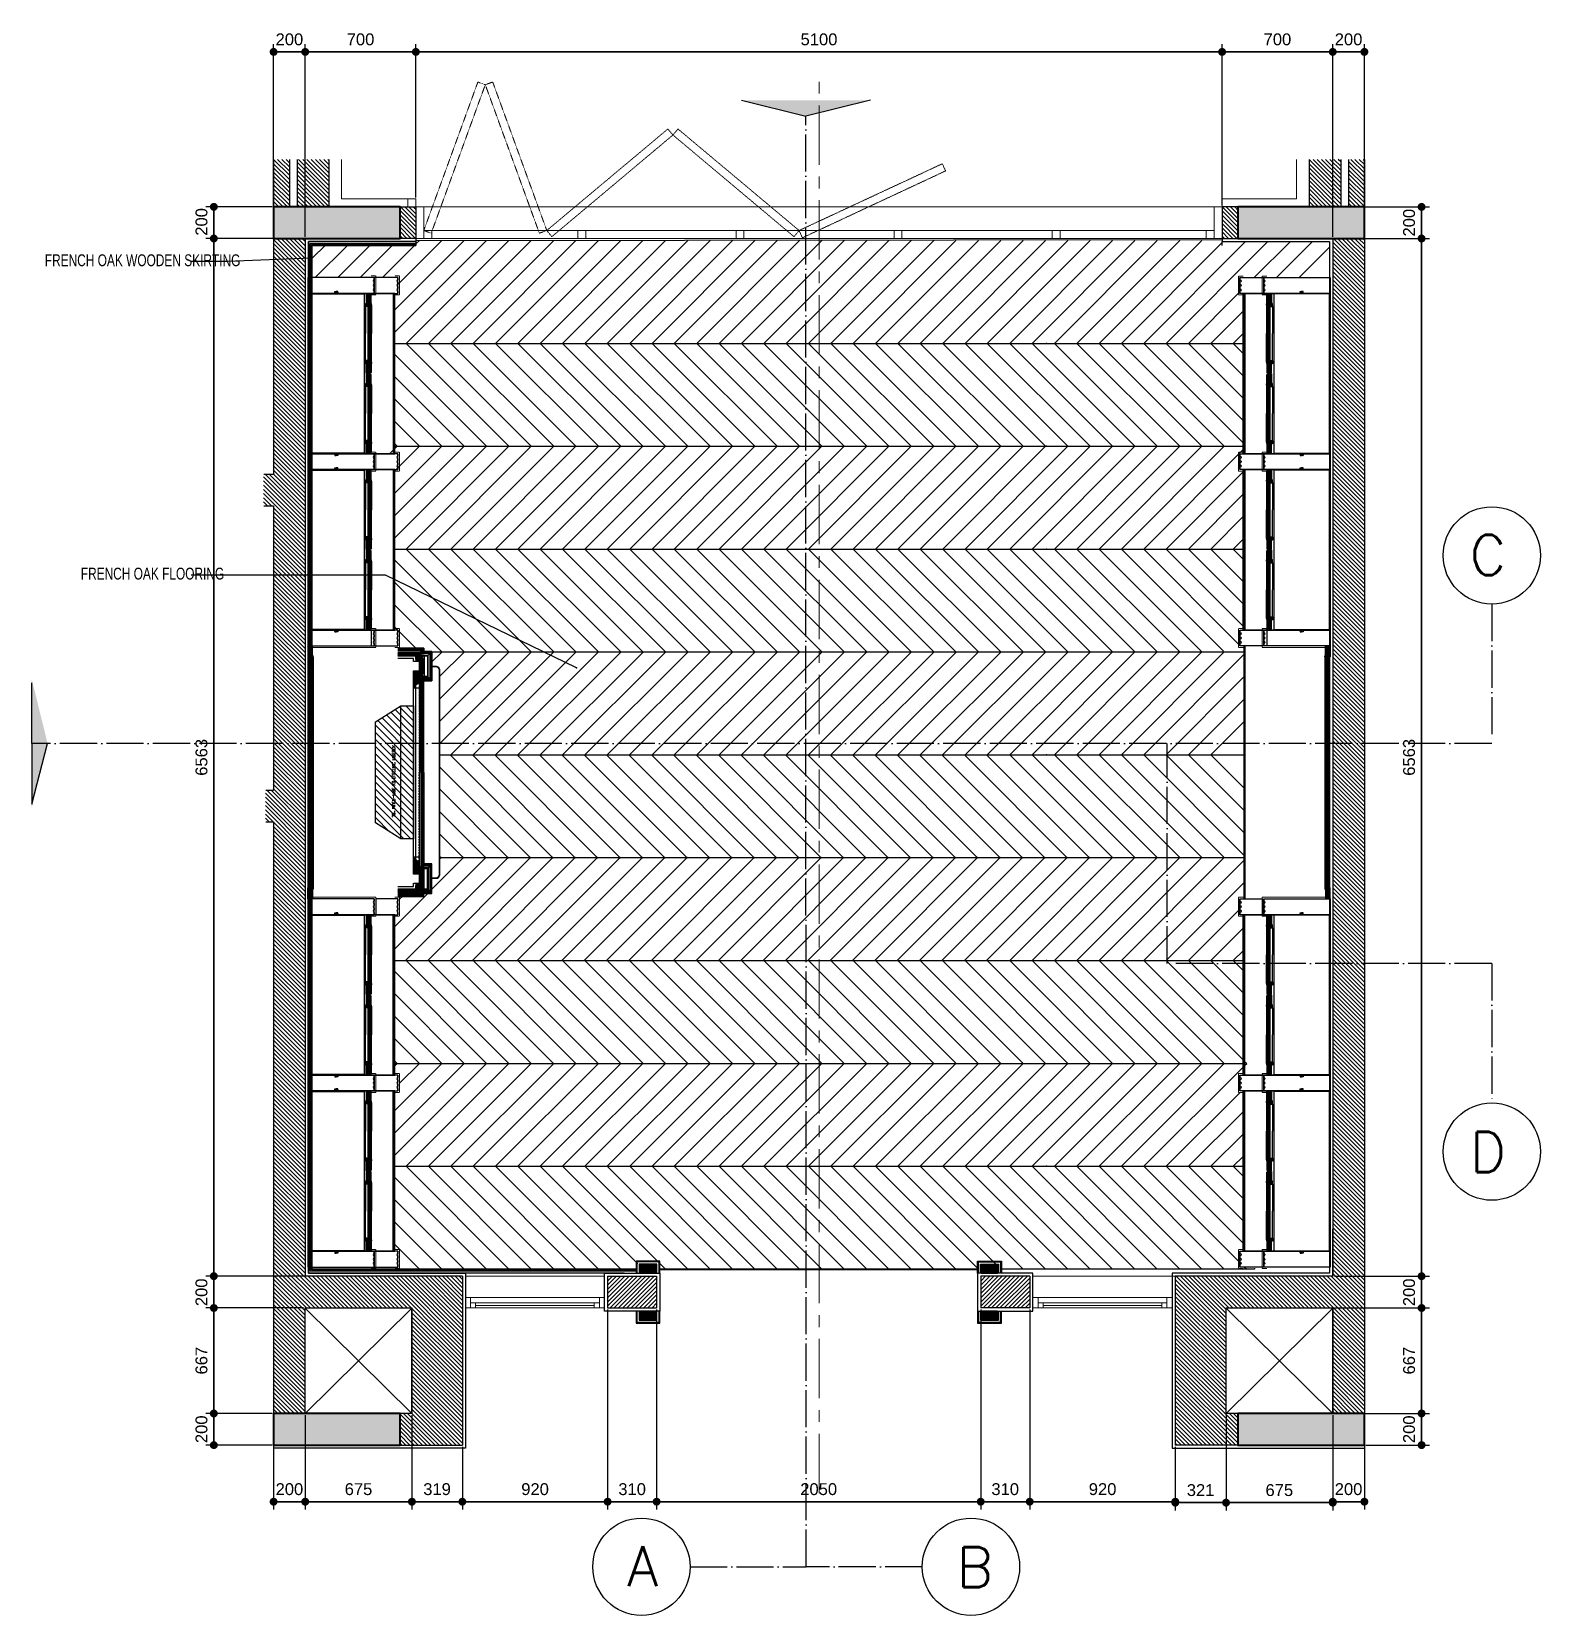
# Model space of a CAD drawing. Header units: inches. Extents: x 274057 to 444617, y 490067 to 635630.
# Drawn here: x 336648 to 346191, y 528483 to 538497 of the extents above; entities that cross this region are included whole.
import ezdxf

# ---------------------------------------------------------------- set-up
doc = ezdxf.new("R2010")
doc.units = ezdxf.units.IN
doc.header["$MEASUREMENT"] = 0
for name, pattern in [('ACAD_ISO04W100', [30, 24, -3, 0, -3]), ('CENTERX2', [4, 2.5, -0.5, 0.5, -0.5]), ('DASHED2', [0.375, 0.25, -0.125]), ('HIDDEN', [0.375, 0.25, -0.125]), ('xref 1st floor_$0$HIDDEN', [0.375, 0.25, -0.125])]:
    doc.linetypes.add(name, pattern=pattern)
for name, color, linetype in [('Bedmould', 7, 'HIDDEN'), ('Calliper Wood plan', 1, 'Continuous'), ('Cornerblock', 7, 'Continuous'), ('CQ centerline', 8, 'Continuous'), ('CQ Grg Gypsum', 41, 'Continuous'), ('CQ Plaster', 1, 'Continuous'), ('CQ text label', 3, 'Continuous'), ('CQ Wall plan', 3, 'Continuous'), ('CQ Wood plan', 23, 'Continuous'), ('CQ Wood Section', 60, 'Continuous'), ('CQ wood skirting plan', 34, 'Continuous'), ('CQ_callout', 34, 'Continuous'), ('ELEC. TEXT', 114, 'Continuous'), ('Frieze', 7, 'HIDDEN'), ('hatch', 8, 'Continuous'), ('Layer1', 1, 'Continuous'), ('Layer7', 8, 'Continuous'), ('LIGHT', 4, 'Continuous'), ('Shelf', 7, 'Continuous'), ('STONE_OUTLINE', 7, 'Continuous'), ('TEXT', 3, 'Continuous'), ('WALLS LINE', 5, 'DASHED2'), ('WOOD 02', 32, 'Continuous'), ('Wood SECT', 1, 'Continuous'), ('xref 1st floor$0$CQ Wall hatch_CHB', 8, 'Continuous'), ('xref 1st floor_$0$CQ Wall hatch_CHB', 8, 'Continuous')]:
    doc.layers.add(name, color=color, linetype=linetype)
for name, color, linetype, lineweight in [('CQ Marble', 6, 'Continuous', 0), ('CQ plan and elev dimension', 252, 'Continuous', 35), ('CQ section line', 41, 'Continuous', 0), ('Glass', 4, 'Continuous', 0), ('WOOD-HID', 8, 'HIDDEN', 18), ('xref 1st floor$0$XREF-V2-FF_COLS$0$A-COLS', 5, 'Continuous', 40), ('xref 1st floor$0$XREF-V2-FF_COLS$0$A-COLS-PATT', 252, 'Continuous', 20), ('xref 1st floor_$0$A-FLOR-HIDN', 252, 'xref 1st floor_$0$HIDDEN', 0), ('xref 1st floor_$0$A-GLAZ', 134, 'Continuous', 18), ('xref 1st floor_$0$A-WALL-TILE', 8, 'Continuous', 9), ('xref 1st floor_$0$XREF-V2-FF_COLS$0$A-COLS', 5, 'Continuous', 40), ('xref 1st floor_$0$XREF-V2-FF_COLS$0$A-COLS-PATT', 252, 'Continuous', 20)]:
    doc.layers.add(name, color=color, linetype=linetype, lineweight=lineweight)
doc.styles.add('DIM 50', font='romans.shx', dxfattribs={"width": 0.75, "height": 100})
doc.styles.get("Standard").update_dxf_attribs({"font": 'arial.ttf'})
doc.styles.add('STYL-CONCEPT', font='romans.shx')
doc.dimstyles.new('CQ 50', dxfattribs={"dimscale": 0.5, "dimtxt": 150, "dimasz": 100, "dimexe": 100, "dimexo": 20, "dimgap": 80, "dimtad": 1, "dimdec": 0, "dimzin": 0, "dimdsep": 46, "dimtxsty": 'Standard', "dimblk": 'DOT', "dimcen": 100, "dimclrd": 250, "dimclre": 250, "dimclrt": 3, "dimadec": 0, "dimazin": 0, "dimtfac": 1, "dimtdec": 0, "dimtofl": 0, "dimtmove": 0, "dimatfit": 3, "dimfxl": 3, "dimtolj": 1, "dimtzin": 0, "dimlwd": -1, "dimarcsym": 0})
doc.dimstyles.get("Standard").update_dxf_attribs({"dimtxt": 0.18, "dimasz": 0.18, "dimexe": 0.18, "dimexo": 0.0625, "dimgap": 0.09, "dimtad": 0, "dimtih": 1, "dimtoh": 1, "dimdec": 4, "dimzin": 0, "dimdsep": 46, "dimtxsty": 'Standard', "dimcen": 0.09, "dimadec": 0, "dimazin": 0, "dimtfac": 1, "dimtdec": 4, "dimtofl": 0, "dimtmove": 0, "dimatfit": 3, "dimfxl": 1, "dimtolj": 1, "dimtzin": 0, "dimarcsym": 0})
pattern_1 = [(31.0285767, (-9711.719, 16696.3715), (-3.22165956, 5.35568947), [])]
pattern_2 = [(315, (-192313.762, 866771.664), (3.535533906, 3.535533906), [])]
pattern_3 = [(45, (-118919.725, 888474.9752), (-1.767766953, 1.767766953), [])]
pattern_4 = [(45, (20118.3853, -75328.2434), (-3.535533906, 3.535533906), [])]
pattern_5 = [(45, (20104.3854, -75328.2434), (-3.535533906, 3.535533906), [])]
pattern_6 = [(225, (43933.885, -94.842), (3.535533906, -3.535533906), [])]

msp = doc.modelspace()

# ---------------------------------------------------------------- texts
at = {"layer": 'CQ text label', "color": 3, "ltscale": 500, "char_height": 75, "width": 1867.392, "attachment_point": 1, "style": 'DIM 50'}
for s, insert in [('{\\fCityBlueprint|b0|i0|c2|p2;FRENCH OAK WOODEN SKIRTING }', (336730.9, 537089, 0)), ('{\\fCityBlueprint|b0|i0|c2|p2;FRENCH OAK FLOORING }', (336958.6, 535107.5, 0))]:
    msp.add_mtext(s, dxfattribs=dict(at, insert=insert))

# ---------------------------------------------------------------- blocks, each defined once
blk = doc.blocks.new('ff-15 wall plan')
at = {"layer": 'xref 1st floor$0$CQ Wall hatch_CHB'}
h = blk.add_hatch(dxfattribs=at)
h.set_pattern_fill('ANSI31', color=8, scale=150, angle=90)
h.paths.add_polyline_path([(479103, 550399), (478903, 550399), (478903, 550099), (479103, 550099)])
h.paths.add_polyline_path([(478853, 550399), (478753, 550399), (478753, 550099), (478853, 550099)])
h = blk.add_hatch(dxfattribs=at)
h.set_pattern_fill('ANSI31', color=8, scale=150, angle=90)
h.paths.add_polyline_path([(485653, 550399), (485553, 550399), (485553, 550099), (485653, 550099)])
h.paths.add_polyline_path([(485503, 550399), (485303, 550399), (485303, 550099), (485503, 550099)])
h = blk.add_hatch(dxfattribs=at)
h.set_pattern_fill('ANSI31', color=8, scale=150, angle=90)
h.paths.add_polyline_path([(479553, 550099), (479653, 550099), (479653, 549899), (479553, 549899)])
h = blk.add_hatch(dxfattribs=at)
h.set_pattern_fill('ANSI31', color=8, scale=150, angle=90)
h.paths.add_polyline_path([(484753, 550099), (484853, 550099), (484853, 549899), (484753, 549899)])
h = blk.add_hatch(dxfattribs=at)
h.set_pattern_fill('ANSI31', color=8, scale=150, angle=90)
h.set_pattern_definition([(135, (4639.211, -2e-07), (-13.25825215, -13.25825215), [])])
h.paths.add_polyline_path([(478951, 549899), (478751, 549899), (478751, 548409), (478690, 548409), (478690, 548209), (478751, 548209), (478751, 546409), (478701, 546409), (478701, 546209), (478751, 546209), (478751, 542469), (478953, 542469), (478953, 543136), (479628, 543136), (479628, 542469), (479551, 542469), (479551, 542269), (479946, 542269), (479946, 543336), (478951, 543336)])
h = blk.add_hatch(dxfattribs=at)
h.set_pattern_fill('ANSI31', color=8, scale=150, angle=90)
h.paths.add_polyline_path([(484778, 543136), (485453, 543136), (485453, 542469), (485653, 542469), (485653, 549899), (485453, 549899), (485453, 543336), (484457, 543336), (484457, 542269), (484853, 542269), (484853, 542469), (484778, 542469)])
at = {"layer": 'xref 1st floor$0$XREF-V2-FF_COLS$0$A-COLS-PATT'}
for points in [[(479553, 542269), (479553, 542469), (478753, 542469), (478753, 542269)], [(485653, 542269), (485653, 542469), (484853, 542469), (484853, 542269)]]:
    blk.add_hatch(color=256, dxfattribs=at).paths.add_polyline_path(points)
at = {"layer": 'xref 1st floor_$0$CQ Wall hatch_CHB'}
h = blk.add_hatch(dxfattribs=at)
h.set_pattern_fill('ANSI31,_O', color=8, scale=150)
h.set_pattern_definition([(45, (458002.683, 515592.913), (-13.258252, 13.258252), [])])
h.paths.add_polyline_path([(483536, 543336), (483536, 543336), (483226, 543336), (483226, 543136), (483536, 543136)])
h.paths.add_polyline_path([(481176, 543336), (481176, 543136), (480866, 543136), (480866, 543136), (480866, 543201), (480866, 543201), (480866, 543336)])
at = {"layer": 'xref 1st floor_$0$XREF-V2-FF_COLS$0$A-COLS-PATT'}
for points in [[(478753, 550099), (478753, 549899), (479553, 549899), (479553, 550099)], [(484853, 550099), (484853, 549899), (485653, 549899), (485653, 550099)]]:
    blk.add_hatch(color=256, dxfattribs=at).paths.add_polyline_path(points)
at = {"layer": 'CQ centerline', "linetype": 'CENTERX2', "lineweight": 0, "ltscale": 150}
blk.add_line((482203, 541965, 0), (482203, 550952, 0), dxfattribs=at)
at = {"layer": 'CQ Plaster'}
for points in [[(479653, 549899), (479653, 549879), (478973, 549879), (478973, 543356), (479967, 543356), (479967, 542249), (478753, 542249)], [(480846, 543336), (480846, 543356), (481196, 543356), (481196, 543116), (480846, 543116), (480846, 543336)], [(483556, 543336), (483556, 543356), (483206, 543356), (483206, 543116), (483556, 543116), (483556, 543336)]]:
    blk.add_lwpolyline(points, dxfattribs=at)
at = {"layer": 'CQ Plaster', "elevation": 0}
blk.add_lwpolyline([(484753, 549899), (484753, 549879), (485433, 549879), (485433, 543356), (484437, 543356), (484437, 542249), (485653, 542249)], dxfattribs=at)
at = {"layer": 'CQ Wall plan'}
for p, q in [((478753, 550399), (478753, 550099)), ((478853, 550399), (478853, 550099)), ((478903, 550399), (478903, 550099)), ((479103, 550399), (479103, 550099)), ((485303, 550399), (485303, 550099)), ((485503, 550399), (485503, 550099)), ((485553, 550399), (485553, 550099)), ((485653, 550399), (485653, 550099)), ((478753, 549899), (478753, 548409)), ((478953, 549899), (478953, 543336)), ((485453, 549899), (485453, 543336, 0)), ((485653, 549899), (485653, 542469)), ((478691, 548409), (478753, 548409)), ((478691, 548209), (478753, 548209)), ((478753, 548209), (478753, 546409)), ((478703, 546409), (478753, 546409)), ((478703, 546209), (478753, 546209)), ((478753, 546209), (478753, 542469)), ((479947, 543336), (478953, 543336, 0)), ((479947, 543336, 0), (479947, 542269)), ((480866, 543336), (480866, 543136)), ((480866, 543336), (481176, 543336)), ((481176, 543336), (481176, 543136)), ((483226, 543336), (483226, 543136)), ((483536, 543336), (483226, 543336)), ((483536, 543336), (483536, 543136)), ((484457, 543336, 0), (484457, 542269)), ((485453, 543336, 0), (484457, 543336, 0)), ((478953, 542469), (478953, 543134)), ((479628, 542469), (479628, 543134)), ((480866, 543136), (481176, 543136)), ((483536, 543136), (483226, 543136)), ((484778, 542469), (484778, 543134)), ((485453, 542469), (485453, 543134)), ((479553, 542269), (479947, 542269)), ((484853, 542269), (484457, 542269))]:
    blk.add_line(p, q, dxfattribs=at)
at = {"layer": 'CQ Wall plan', "elevation": 0}
for points in [[(479553, 550099), (479653, 550099), (479653, 549899), (479553, 549899)], [(484853, 550099), (484753, 550099), (484753, 549899), (484853, 549899)], [(478953, 543136), (479628, 543136), (479628, 542469), (478953, 542469)], [(484778, 543136), (485453, 543136), (485453, 542469), (484778, 542469)]]:
    blk.add_lwpolyline(points, close=True, dxfattribs=at)
at = {"layer": 'CQ Wall plan'}
blk.add_lwpolyline([(485453, 543336), (485453, 543634)], dxfattribs=at)
at = {"layer": 'xref 1st floor$0$XREF-V2-FF_COLS$0$A-COLS'}
for points in [[(479553, 542269), (479553, 542469), (478753, 542469), (478753, 542269)], [(479553, 542269), (479553, 542469), (478753, 542469), (478753, 542269)], [(485653, 542269), (485653, 542469), (484853, 542469), (484853, 542269)], [(485653, 542269), (485653, 542469), (484853, 542469), (484853, 542269)]]:
    blk.add_lwpolyline(points, close=True, dxfattribs=at)
at = {"layer": 'xref 1st floor_$0$A-FLOR-HIDN', "ltscale": 0.5, "elevation": 0}
for points in [[(480045, 550888), (480092, 550871), (479750, 549932), (479703, 549949)], [(480139, 550888), (480092, 550871), (480434, 549932), (480481, 549949)], [(481247, 550591), (481279, 550553), (480513, 549910), (480481, 549949)], [(481311, 550591), (481279, 550553), (482045, 549910), (482077, 549949)], [(482983, 550371), (483004, 550326), (482098, 549903), (482077, 549949)]]:
    blk.add_lwpolyline(points, close=True, dxfattribs=at)
at = {"layer": 'xref 1st floor_$0$A-GLAZ'}
for p, q in [((479703, 550099, 0), (484703, 550099, 0)), ((479703, 549949, 0), (484703, 549949, 0)), ((479703, 549899, 0), (484653, 549899, 0)), ((479967, 543336, 0), (480846, 543336, 0)), ((484457, 543336, 0), (483556, 543336, 0)), ((480846, 543201), (479967, 543201)), ((479998, 543136), (479998, 543201)), ((480814, 543136), (480814, 543201)), ((483556, 543201), (484437, 543201)), ((483589, 543136), (483589, 543201)), ((484404, 543136, 0), (484404, 543201, 0)), ((480846, 543136), (479967, 543136)), ((480814, 543168), (479998, 543168)), ((480030, 543136), (480030, 543168)), ((480781, 543152), (480030, 543152)), ((480781, 543136), (480781, 543168)), ((483556, 543136), (484437, 543136)), ((483589, 543168), (484404, 543168)), ((483621, 543136), (483621, 543168)), ((483621, 543152), (484372, 543152)), ((484372, 543136, 0), (484372, 543168, 0))]:
    blk.add_line(p, q, dxfattribs=at)
at = {"layer": 'xref 1st floor_$0$A-GLAZ', "elevation": 0}
for points in [[(479653, 549899), (479703, 549899), (479703, 550099), (479653, 550099)], [(484703, 549899), (484753, 549899), (484753, 550099), (484703, 550099)], [(479703, 549899), (479753, 549899), (479753, 549949), (479703, 549949)], [(484653, 549899), (484703, 549899), (484703, 549949), (484653, 549949)]]:
    blk.add_lwpolyline(points, close=True, dxfattribs=at)
at = {"layer": 'xref 1st floor_$0$A-GLAZ'}
for points in [[(480728, 549899), (480678, 549899), (480678, 549949), (480728, 549949)], [(481728, 549899), (481678, 549899), (481678, 549949), (481728, 549949)], [(482678, 549899), (482728, 549899), (482728, 549949), (482678, 549949)], [(483678, 549899), (483728, 549899), (483728, 549949), (483678, 549949)]]:
    blk.add_lwpolyline(points, close=True, dxfattribs=at)
at = {"layer": 'xref 1st floor_$0$A-WALL-TILE'}
for p, q in [((479183, 550399), (479183, 550149)), ((485223, 550399), (485223, 550149)), ((479183, 550149), (479653, 550149, 0)), ((479603, 550099, 0), (479603, 550149, 0)), ((479653, 550099, 0), (479653, 550149, 0)), ((485223, 550149), (484753, 550149, 0)), ((484753, 550099, 0), (484753, 550149, 0))]:
    blk.add_line(p, q, dxfattribs=at)
at = {"layer": 'xref 1st floor_$0$CQ Wall hatch_CHB', "color": 8}
for p, q in [((478953, 543134, 0), (479628, 542469, 0)), ((479628, 543134, 0), (478953, 542469, 0)), ((484778, 543134, 0), (485453, 542469, 0)), ((485453, 543134, 0), (484778, 542469, 0))]:
    blk.add_line(p, q, dxfattribs=at)
at = {"layer": 'xref 1st floor_$0$XREF-V2-FF_COLS$0$A-COLS', "elevation": 0}
for points in [[(478753, 550099), (478753, 549899), (479553, 549899), (479553, 550099)], [(478753, 550099), (478753, 549899), (479553, 549899), (479553, 550099)], [(484853, 550099), (484853, 549899), (485653, 549899), (485653, 550099)], [(484853, 550099), (484853, 549899), (485653, 549899), (485653, 550099)]]:
    blk.add_lwpolyline(points, close=True, dxfattribs=at)
blk = doc.blocks.new('gf-14 section line plan')
at = {"layer": 'Layer1'}
for points in [[(511092, -30085), (511508, -30188), (511508, -30085)], [(511924, -30085), (511508, -30188), (511508, -30085)], [(506510, -33819), (506613, -34236), (506510, -34236)], [(506510, -34652), (506613, -34236), (506510, -34236)]]:
    blk.add_hatch(color=256, dxfattribs=at).paths.add_polyline_path(points)
for p, q in [((511092, -30085, 0), (511508, -30188, 0)), ((511924, -30085, 0), (511508, -30188, 0)), ((506510, -34236, 0), (506510, -33844, 0)), ((506510, -34236, 0), (506510, -34627, 0)), ((506510, -34627, 0), (506613, -34236, 0))]:
    blk.add_line(p, q, dxfattribs=at)
at = {"layer": 'Layer1', "linetype": 'ACAD_ISO04W100', "ltscale": 10}
for p, q in [((511509, -39548, 0), (511507, -30188, 0)), ((515935, -33336, 0), (515935, -34236, 0)), ((515935, -34236, 0), (506510, -34236, 0)), ((515935, -35655, 0), (515935, -36555, 0)), ((510759, -39548, 0), (511509, -39548, 0)), ((512259, -39548, 0), (511509, -39548, 0))]:
    blk.add_line(p, q, dxfattribs=at)
at = {"layer": 'Layer1', "linetype": 'ACAD_ISO04W100', "ltscale": 10, "elevation": 0}
blk.add_lwpolyline([(515935, -35655), (513839, -35655), (513839, -34236)], dxfattribs=at)
at = {"layer": 'Layer1'}
for centre in [(515935, -33022, 0), (515935, -36869, 0), (510446, -39548, 0), (512573, -39548, 0)]:
    blk.add_circle(centre, 314, dxfattribs=at)
at = {"layer": 'Layer1', "char_height": 259, "style": 'STYL-CONCEPT'}
for s, insert, attachment_point in [('C', (516026, -32890, 0), 3), ('D', (516026, -37001, 0), 9), ('A', (510354, -39415, 0), 1), ('B', (512481, -39680, 0), 7)]:
    blk.add_mtext_dynamic_manual_height_columns(s, width=200.82, gutter_width=150, heights=[0], dxfattribs=dict(at, insert=insert, attachment_point=attachment_point))
blk = doc.blocks.new('_Dot')
at = {"color": 0, "linetype": 'ByBlock', "lineweight": -2}
blk.add_line((-0.5, 0), (-1, 0), dxfattribs=at)
at = {"color": 0, "linetype": 'ByBlock', "const_width": 0.5}
blk.add_lwpolyline([(-0.25, 0, 1), (0.25, 0, 1)], format="xyb", close=True, dxfattribs=at)
blk = doc.blocks.new('*D107')
at = {"layer": 'CQ plan and elev dimension', "color": 250, "lineweight": -2, "transparency": 16777216}
for p, q in [((338178, 537199), (338178, 538419)), ((338378, 537199), (338378, 538419))]:
    blk.add_line(p, q, dxfattribs=at)
at = {"layer": 'CQ plan and elev dimension', "color": 250, "transparency": 16777216}
blk.add_line((338228, 538369), (338328, 538369), dxfattribs=at)
at = {"layer": 'Defpoints', "color": 0, "transparency": 16777216}
for p in [(338378, 538369), (338178, 537189, 0), (338378, 537189)]:
    blk.add_point(p, dxfattribs=at)
at = {"layer": 'CQ plan and elev dimension', "color": 250, "transparency": 16777216, "xscale": 50, "yscale": 50, "zscale": 50, "rotation": 180}
blk.add_blockref('_Dot', (338178, 538369), dxfattribs=at)
at = {"layer": 'CQ plan and elev dimension', "color": 250, "transparency": 16777216, "xscale": 50, "yscale": 50, "zscale": 50}
blk.add_blockref('_Dot', (338378, 538369), dxfattribs=at)
at = {"layer": 'CQ plan and elev dimension', "color": 3, "transparency": 16777216, "insert": (338278, 538448), "char_height": 75, "attachment_point": 5}
blk.add_mtext('\\A1;200', dxfattribs=at)
blk = doc.blocks.new('*D108')
at = {"layer": 'CQ plan and elev dimension', "color": 250, "lineweight": -2, "transparency": 16777216}
for p, q in [((338378, 537199), (338378, 538419)), ((339078, 537449), (339078, 538419))]:
    blk.add_line(p, q, dxfattribs=at)
at = {"layer": 'CQ plan and elev dimension', "color": 250, "transparency": 16777216}
blk.add_line((338428, 538369), (339028, 538369), dxfattribs=at)
at = {"layer": 'Defpoints', "color": 0, "transparency": 16777216}
for p in [(339078, 538369), (339078, 537439), (338378, 537189)]:
    blk.add_point(p, dxfattribs=at)
at = {"layer": 'CQ plan and elev dimension', "color": 250, "transparency": 16777216, "xscale": 50, "yscale": 50, "zscale": 50, "rotation": 180}
blk.add_blockref('_Dot', (338378, 538369), dxfattribs=at)
at = {"layer": 'CQ plan and elev dimension', "color": 250, "transparency": 16777216, "xscale": 50, "yscale": 50, "zscale": 50}
blk.add_blockref('_Dot', (339078, 538369), dxfattribs=at)
at = {"layer": 'CQ plan and elev dimension', "color": 3, "transparency": 16777216, "insert": (338728, 538448), "char_height": 75, "attachment_point": 5}
blk.add_mtext('\\A1;700', dxfattribs=at)
blk = doc.blocks.new('*D109')
at = {"layer": 'CQ plan and elev dimension', "color": 250, "lineweight": -2, "transparency": 16777216}
for p, q in [((339078, 537449), (339078, 538419)), ((344178, 537399), (344178, 538419))]:
    blk.add_line(p, q, dxfattribs=at)
at = {"layer": 'CQ plan and elev dimension', "color": 250, "transparency": 16777216}
blk.add_line((339128, 538369), (344128, 538369), dxfattribs=at)
at = {"layer": 'Defpoints', "color": 0, "transparency": 16777216}
for p in [(344178, 538369), (339078, 537439), (344178, 537389)]:
    blk.add_point(p, dxfattribs=at)
at = {"layer": 'CQ plan and elev dimension', "color": 250, "transparency": 16777216, "xscale": 50, "yscale": 50, "zscale": 50, "rotation": 180}
blk.add_blockref('_Dot', (339078, 538369), dxfattribs=at)
at = {"layer": 'CQ plan and elev dimension', "color": 250, "transparency": 16777216, "xscale": 50, "yscale": 50, "zscale": 50}
blk.add_blockref('_Dot', (344178, 538369), dxfattribs=at)
at = {"layer": 'CQ plan and elev dimension', "color": 3, "transparency": 16777216, "insert": (341628, 538448), "char_height": 75, "attachment_point": 5}
blk.add_mtext('\\A1;5100', dxfattribs=at)
blk = doc.blocks.new('*D110')
at = {"layer": 'CQ plan and elev dimension', "color": 250, "lineweight": -2, "transparency": 16777216}
for p, q in [((344178, 537399), (344178, 538419)), ((344878, 537199), (344878, 538419))]:
    blk.add_line(p, q, dxfattribs=at)
at = {"layer": 'CQ plan and elev dimension', "color": 250, "transparency": 16777216}
blk.add_line((344228, 538369), (344828, 538369), dxfattribs=at)
at = {"layer": 'Defpoints', "color": 0, "transparency": 16777216}
for p in [(344878, 538369), (344178, 537389), (344878, 537189)]:
    blk.add_point(p, dxfattribs=at)
at = {"layer": 'CQ plan and elev dimension', "color": 250, "transparency": 16777216, "xscale": 50, "yscale": 50, "zscale": 50, "rotation": 180}
blk.add_blockref('_Dot', (344178, 538369), dxfattribs=at)
at = {"layer": 'CQ plan and elev dimension', "color": 250, "transparency": 16777216, "xscale": 50, "yscale": 50, "zscale": 50}
blk.add_blockref('_Dot', (344878, 538369), dxfattribs=at)
at = {"layer": 'CQ plan and elev dimension', "color": 3, "transparency": 16777216, "insert": (344528, 538448), "char_height": 75, "attachment_point": 5}
blk.add_mtext('\\A1;700', dxfattribs=at)
blk = doc.blocks.new('*D111')
at = {"layer": 'CQ plan and elev dimension', "color": 250, "lineweight": -2, "transparency": 16777216}
for p, q in [((344878, 537199), (344878, 538419)), ((345078, 537199), (345078, 538419))]:
    blk.add_line(p, q, dxfattribs=at)
at = {"layer": 'CQ plan and elev dimension', "color": 250, "transparency": 16777216}
blk.add_line((344928, 538369), (345028, 538369), dxfattribs=at)
at = {"layer": 'Defpoints', "color": 0, "transparency": 16777216}
for p in [(345078, 538369), (344878, 537189), (345078, 537189)]:
    blk.add_point(p, dxfattribs=at)
at = {"layer": 'CQ plan and elev dimension', "color": 250, "transparency": 16777216, "xscale": 50, "yscale": 50, "zscale": 50, "rotation": 180}
blk.add_blockref('_Dot', (344878, 538369), dxfattribs=at)
at = {"layer": 'CQ plan and elev dimension', "color": 250, "transparency": 16777216, "xscale": 50, "yscale": 50, "zscale": 50}
blk.add_blockref('_Dot', (345078, 538369), dxfattribs=at)
at = {"layer": 'CQ plan and elev dimension', "color": 3, "transparency": 16777216, "insert": (344978, 538448), "char_height": 75, "attachment_point": 5}
blk.add_mtext('\\A1;200', dxfattribs=at)
blk = doc.blocks.new('*D100')
at = {"layer": 'CQ plan and elev dimension', "color": 250, "lineweight": -2, "transparency": 16777216}
for p, q in [((338168, 537389), (337750, 537389)), ((338368, 537189), (337750, 537189))]:
    blk.add_line(p, q, dxfattribs=at)
at = {"layer": 'CQ plan and elev dimension', "color": 250, "transparency": 16777216}
blk.add_line((337800, 537339), (337800, 537239), dxfattribs=at)
at = {"layer": 'Defpoints', "color": 0, "transparency": 16777216}
for p in [(338178, 537389, 0), (337800, 537189), (338378, 537189)]:
    blk.add_point(p, dxfattribs=at)
at = {"layer": 'CQ plan and elev dimension', "color": 250, "transparency": 16777216, "xscale": 50, "yscale": 50, "zscale": 50}
for p, rotation in [((337800, 537389), 90), ((337800, 537189), 270)]:
    blk.add_blockref('_Dot', p, dxfattribs=dict(at, rotation=rotation))
at = {"layer": 'CQ plan and elev dimension', "color": 3, "transparency": 16777216, "insert": (337722, 537294), "char_height": 75, "attachment_point": 5, "rotation": 90}
blk.add_mtext('\\A1;200', dxfattribs=at)
blk = doc.blocks.new('*D101')
at = {"layer": 'CQ plan and elev dimension', "color": 250, "lineweight": -2, "transparency": 16777216}
for p, q in [((338368, 537189), (337750, 537189)), ((339362, 530627), (337750, 530627))]:
    blk.add_line(p, q, dxfattribs=at)
at = {"layer": 'CQ plan and elev dimension', "color": 250, "transparency": 16777216}
blk.add_line((337800, 537139), (337800, 530677), dxfattribs=at)
at = {"layer": 'Defpoints', "color": 0, "transparency": 16777216}
for p in [(338378, 537189), (337800, 530627), (339372, 530627, 0)]:
    blk.add_point(p, dxfattribs=at)
at = {"layer": 'CQ plan and elev dimension', "color": 250, "transparency": 16777216, "xscale": 50, "yscale": 50, "zscale": 50}
for p, rotation in [((337800, 537189), 90), ((337800, 530627), 270)]:
    blk.add_blockref('_Dot', p, dxfattribs=dict(at, rotation=rotation))
at = {"layer": 'CQ plan and elev dimension', "color": 3, "transparency": 16777216, "insert": (337722, 533908), "char_height": 75, "attachment_point": 5, "rotation": 90}
blk.add_mtext('\\A1;6563', dxfattribs=at)
blk = doc.blocks.new('*D102')
at = {"layer": 'CQ plan and elev dimension', "color": 250, "lineweight": -2, "transparency": 16777216}
for p, q in [((339362, 530627), (337750, 530627)), ((338368, 530426), (337750, 530426))]:
    blk.add_line(p, q, dxfattribs=at)
at = {"layer": 'CQ plan and elev dimension', "color": 250, "transparency": 16777216}
blk.add_line((337800, 530577), (337800, 530476), dxfattribs=at)
at = {"layer": 'Defpoints', "color": 0, "transparency": 16777216}
for p in [(339372, 530627, 0), (337800, 530426), (338378, 530426)]:
    blk.add_point(p, dxfattribs=at)
at = {"layer": 'CQ plan and elev dimension', "color": 250, "transparency": 16777216, "xscale": 50, "yscale": 50, "zscale": 50}
for p, rotation in [((337800, 530627), 90), ((337800, 530426), 270)]:
    blk.add_blockref('_Dot', p, dxfattribs=dict(at, rotation=rotation))
at = {"layer": 'CQ plan and elev dimension', "color": 3, "transparency": 16777216, "insert": (337722, 530525), "char_height": 75, "attachment_point": 5, "rotation": 90}
blk.add_mtext('\\A1;200', dxfattribs=at)
blk = doc.blocks.new('*D97')
at = {"layer": 'CQ plan and elev dimension', "color": 250, "lineweight": -2, "transparency": 16777216}
for p, q in [((338368, 530426), (337750, 530426)), ((338168, 529759), (337750, 529759))]:
    blk.add_line(p, q, dxfattribs=at)
at = {"layer": 'CQ plan and elev dimension', "color": 250, "transparency": 16777216}
blk.add_line((337800, 530376), (337800, 529809), dxfattribs=at)
at = {"layer": 'Defpoints', "color": 0, "transparency": 16777216}
for p in [(338378, 530426), (337800, 529759), (338178, 529759)]:
    blk.add_point(p, dxfattribs=at)
at = {"layer": 'CQ plan and elev dimension', "color": 250, "transparency": 16777216, "xscale": 50, "yscale": 50, "zscale": 50}
for p, rotation in [((337800, 530426), 90), ((337800, 529759), 270)]:
    blk.add_blockref('_Dot', p, dxfattribs=dict(at, rotation=rotation))
at = {"layer": 'CQ plan and elev dimension', "color": 3, "transparency": 16777216, "insert": (337722, 530093), "char_height": 75, "attachment_point": 5, "rotation": 90}
blk.add_mtext('\\A1;667', dxfattribs=at)
blk = doc.blocks.new('*D103')
at = {"layer": 'CQ plan and elev dimension', "color": 250, "lineweight": -2, "transparency": 16777216}
for p, q in [((338168, 529759), (337750, 529759)), ((338168, 529559), (337750, 529559))]:
    blk.add_line(p, q, dxfattribs=at)
at = {"layer": 'CQ plan and elev dimension', "color": 250, "transparency": 16777216}
blk.add_line((337800, 529709), (337800, 529609), dxfattribs=at)
at = {"layer": 'Defpoints', "color": 0, "transparency": 16777216}
for p in [(338178, 529759), (337800, 529559), (338178, 529559)]:
    blk.add_point(p, dxfattribs=at)
at = {"layer": 'CQ plan and elev dimension', "color": 250, "transparency": 16777216, "xscale": 50, "yscale": 50, "zscale": 50}
for p, rotation in [((337800, 529759), 90), ((337800, 529559), 270)]:
    blk.add_blockref('_Dot', p, dxfattribs=dict(at, rotation=rotation))
at = {"layer": 'CQ plan and elev dimension', "color": 3, "transparency": 16777216, "insert": (337722, 529659), "char_height": 75, "attachment_point": 5, "rotation": 90}
blk.add_mtext('\\A1;200', dxfattribs=at)
blk = doc.blocks.new('*D99')
at = {"layer": 'CQ plan and elev dimension', "color": 250, "lineweight": -2, "transparency": 16777216}
for p, q in [((344888, 537389), (345490, 537389)), ((344888, 537189), (345490, 537189))]:
    blk.add_line(p, q, dxfattribs=at)
at = {"layer": 'CQ plan and elev dimension', "color": 250, "transparency": 16777216}
blk.add_line((345440, 537339), (345440, 537239), dxfattribs=at)
at = {"layer": 'Defpoints', "color": 0, "transparency": 16777216}
for p in [(344878, 537389), (344878, 537189), (345440, 537189)]:
    blk.add_point(p, dxfattribs=at)
at = {"layer": 'CQ plan and elev dimension', "color": 250, "transparency": 16777216, "xscale": 50, "yscale": 50, "zscale": 50}
for p, rotation in [((345440, 537389), 90), ((345440, 537189), 270)]:
    blk.add_blockref('_Dot', p, dxfattribs=dict(at, rotation=rotation))
at = {"layer": 'CQ plan and elev dimension', "color": 3, "transparency": 16777216, "insert": (345361, 537289), "char_height": 75, "attachment_point": 5, "rotation": 90}
blk.add_mtext('\\A1;200', dxfattribs=at)
blk = doc.blocks.new('*D104')
at = {"layer": 'CQ plan and elev dimension', "color": 250, "lineweight": -2, "transparency": 16777216}
for p, q in [((344888, 537189), (345490, 537189)), ((344888, 530627), (345490, 530627))]:
    blk.add_line(p, q, dxfattribs=at)
at = {"layer": 'CQ plan and elev dimension', "color": 250, "transparency": 16777216}
blk.add_line((345440, 537139), (345440, 530677), dxfattribs=at)
at = {"layer": 'Defpoints', "color": 0, "transparency": 16777216}
for p in [(344878, 537189), (344878, 530627, 0), (345440, 530627)]:
    blk.add_point(p, dxfattribs=at)
at = {"layer": 'CQ plan and elev dimension', "color": 250, "transparency": 16777216, "xscale": 50, "yscale": 50, "zscale": 50}
for p, rotation in [((345440, 537189), 90), ((345440, 530627), 270)]:
    blk.add_blockref('_Dot', p, dxfattribs=dict(at, rotation=rotation))
at = {"layer": 'CQ plan and elev dimension', "color": 3, "transparency": 16777216, "insert": (345361, 533908), "char_height": 75, "attachment_point": 5, "rotation": 90}
blk.add_mtext('\\A1;6563', dxfattribs=at)
blk = doc.blocks.new('*D105')
at = {"layer": 'CQ plan and elev dimension', "color": 250, "lineweight": -2, "transparency": 16777216}
for p, q in [((344888, 530627), (345490, 530627)), ((344888, 530426), (345490, 530426))]:
    blk.add_line(p, q, dxfattribs=at)
at = {"layer": 'CQ plan and elev dimension', "color": 250, "transparency": 16777216}
blk.add_line((345440, 530577), (345440, 530476), dxfattribs=at)
at = {"layer": 'Defpoints', "color": 0, "transparency": 16777216}
for p in [(344878, 530627, 0), (344878, 530426), (345440, 530426)]:
    blk.add_point(p, dxfattribs=at)
at = {"layer": 'CQ plan and elev dimension', "color": 250, "transparency": 16777216, "xscale": 50, "yscale": 50, "zscale": 50}
for p, rotation in [((345440, 530627), 90), ((345440, 530426), 270)]:
    blk.add_blockref('_Dot', p, dxfattribs=dict(at, rotation=rotation))
at = {"layer": 'CQ plan and elev dimension', "color": 3, "transparency": 16777216, "insert": (345361, 530525), "char_height": 75, "attachment_point": 5, "rotation": 90}
blk.add_mtext('\\A1;200', dxfattribs=at)
blk = doc.blocks.new('*D98')
at = {"layer": 'CQ plan and elev dimension', "color": 250, "lineweight": -2, "transparency": 16777216}
for p, q in [((344888, 530426), (345490, 530426)), ((344888, 529759), (345490, 529759))]:
    blk.add_line(p, q, dxfattribs=at)
at = {"layer": 'CQ plan and elev dimension', "color": 250, "transparency": 16777216}
blk.add_line((345440, 530376), (345440, 529809), dxfattribs=at)
at = {"layer": 'Defpoints', "color": 0, "transparency": 16777216}
for p in [(344878, 530426), (344878, 529759), (345440, 529759)]:
    blk.add_point(p, dxfattribs=at)
at = {"layer": 'CQ plan and elev dimension', "color": 250, "transparency": 16777216, "xscale": 50, "yscale": 50, "zscale": 50}
for p, rotation in [((345440, 530426), 90), ((345440, 529759), 270)]:
    blk.add_blockref('_Dot', p, dxfattribs=dict(at, rotation=rotation))
at = {"layer": 'CQ plan and elev dimension', "color": 3, "transparency": 16777216, "insert": (345361, 530093), "char_height": 75, "attachment_point": 5, "rotation": 90}
blk.add_mtext('\\A1;667', dxfattribs=at)
blk = doc.blocks.new('*D106')
at = {"layer": 'CQ plan and elev dimension', "color": 250, "lineweight": -2, "transparency": 16777216}
for p, q in [((344888, 529759), (345490, 529759)), ((345088, 529559), (345490, 529559))]:
    blk.add_line(p, q, dxfattribs=at)
at = {"layer": 'CQ plan and elev dimension', "color": 250, "transparency": 16777216}
blk.add_line((345440, 529709), (345440, 529609), dxfattribs=at)
at = {"layer": 'Defpoints', "color": 0, "transparency": 16777216}
for p in [(344878, 529759), (345078, 529559), (345440, 529559)]:
    blk.add_point(p, dxfattribs=at)
at = {"layer": 'CQ plan and elev dimension', "color": 250, "transparency": 16777216, "xscale": 50, "yscale": 50, "zscale": 50}
for p, rotation in [((345440, 529759), 90), ((345440, 529559), 270)]:
    blk.add_blockref('_Dot', p, dxfattribs=dict(at, rotation=rotation))
at = {"layer": 'CQ plan and elev dimension', "color": 3, "transparency": 16777216, "insert": (345361, 529659), "char_height": 75, "attachment_point": 5, "rotation": 90}
blk.add_mtext('\\A1;200', dxfattribs=at)
blk = doc.blocks.new('arch molding plan')
at = {"layer": 'CQ centerline'}
h = blk.add_hatch(dxfattribs=at)
h.set_pattern_fill('ANSI31', color=256, scale=50, angle=-13.9714, style=0)
h.set_pattern_definition([(31.0285767, (-11404.87, 16696.3715), (-3.22165956, 5.35568947), [])])
edge = h.paths.add_edge_path()
edge.add_line((364472, 530647), (364459, 530647))
edge.add_line((364459, 530647), (364384, 530647))
edge.add_line((364384, 530647), (364372, 530647))
edge.add_line((364372, 530647), (364372, 530698))
edge.add_line((364372, 530698), (364387, 530698))
edge.add_arc((364391, 530698), 4, 180.0003, 269.9993)
edge.add_line((364391, 530694), (364391, 530690))
edge.add_line((364391, 530690), (364453, 530690))
edge.add_line((364453, 530690), (364453, 530694))
edge.add_arc((364453, 530698), 4, 270.0007, 360.0001)
edge.add_line((364457, 530698), (364472, 530698))
edge.add_line((364472, 530698), (364472, 530647))
h = blk.add_hatch(dxfattribs=at)
h.set_pattern_fill('ANSI31', color=256, scale=50, angle=-13.9714, style=0)
h.set_pattern_definition(pattern_1)
edge = h.paths.add_edge_path()
edge.add_line((366532, 530647), (366544, 530647))
edge.add_line((366544, 530647), (366619, 530647))
edge.add_line((366619, 530647), (366632, 530647))
edge.add_line((366632, 530647), (366632, 530698))
edge.add_line((366632, 530698), (366617, 530698))
edge.add_arc((366613, 530698), 4, 270.0007, 359.9997, ccw=False)
edge.add_line((366613, 530694), (366613, 530690))
edge.add_line((366613, 530690), (366551, 530690))
edge.add_line((366551, 530690), (366551, 530694))
edge.add_arc((366551, 530698), 4, 179.9999, 269.9993, ccw=False)
edge.add_line((366547, 530698), (366532, 530698))
edge.add_line((366532, 530698), (366532, 530647))
h = blk.add_hatch(dxfattribs=at)
h.set_pattern_fill('ANSI31', color=256, scale=50, angle=-13.9714, style=0)
h.set_pattern_definition([(31.0285767, (-11871.719, 16696.3715), (-3.22165956, 5.35568947), [])])
edge = h.paths.add_edge_path()
edge.add_line((364372, 530407), (364384, 530407))
edge.add_line((364384, 530407), (364459, 530407))
edge.add_line((364459, 530407), (364472, 530407))
edge.add_line((364472, 530407), (364472, 530356))
edge.add_line((364472, 530356), (364457, 530356))
edge.add_arc((364453, 530356), 4, 0.0003, 89.9993)
edge.add_line((364453, 530360), (364453, 530364))
edge.add_line((364453, 530364), (364391, 530364))
edge.add_line((364391, 530364), (364391, 530360))
edge.add_arc((364391, 530356), 4, 90.0007, 180.0001)
edge.add_line((364387, 530356), (364372, 530356))
edge.add_line((364372, 530356), (364372, 530407))
h = blk.add_hatch(dxfattribs=at)
h.set_pattern_fill('ANSI31', color=256, scale=50, angle=-13.9714, style=0)
h.set_pattern_definition(pattern_1)
edge = h.paths.add_edge_path()
edge.add_line((366532, 530407), (366544, 530407))
edge.add_line((366544, 530407), (366619, 530407))
edge.add_line((366619, 530407), (366632, 530407))
edge.add_line((366632, 530407), (366632, 530356))
edge.add_line((366632, 530356), (366617, 530356))
edge.add_arc((366613, 530356), 4, 0.0003, 89.9993)
edge.add_line((366613, 530360), (366613, 530364))
edge.add_line((366613, 530364), (366551, 530364))
edge.add_line((366551, 530364), (366551, 530360))
edge.add_arc((366551, 530356), 4, 90.0007, 180.0001)
edge.add_line((366547, 530356), (366532, 530356))
edge.add_line((366532, 530356), (366532, 530407))
for p, q in [((364457, 530698, 0), (364387, 530698, 0)), ((364391, 530694, 0), (364453, 530694, 0)), ((366547, 530698, 0), (366617, 530698, 0)), ((366613, 530694, 0), (366551, 530694, 0)), ((364387, 530356, 0), (364457, 530356, 0)), ((364453, 530360, 0), (364391, 530360, 0)), ((366547, 530356, 0), (366617, 530356, 0)), ((366613, 530360, 0), (366551, 530360, 0))]:
    blk.add_line(p, q, dxfattribs=at)
at = {"layer": 'CQ Wood Section', "ltscale": 1000, "elevation": 0}
for points in [[(364472, 530647), (364459, 530647), (364459, 530647), (364384, 530647), (364384, 530647), (364372, 530647), (364372, 530698), (364387, 530698, 0.414209), (364391, 530694), (364391, 530690), (364453, 530690), (364453, 530694, 0.414211), (364457, 530698), (364472, 530698), (364472, 530647)], [(366532, 530647), (366544, 530647), (366544, 530647), (366619, 530647), (366619, 530647), (366632, 530647), (366632, 530698), (366617, 530698, -0.414209), (366613, 530694), (366613, 530690), (366551, 530690), (366551, 530694, -0.414211), (366547, 530698), (366532, 530698), (366532, 530647)], [(364372, 530407), (364384, 530407), (364384, 530407), (364459, 530407), (364459, 530407), (364472, 530407), (364472, 530356), (364457, 530356, 0.414209), (364453, 530360), (364453, 530364), (364391, 530364), (364391, 530360, 0.414211), (364387, 530356), (364372, 530356), (364372, 530407)], [(366532, 530407), (366544, 530407), (366544, 530407), (366619, 530407), (366619, 530407), (366632, 530407), (366632, 530356), (366617, 530356, 0.414209), (366613, 530360), (366613, 530364), (366551, 530364), (366551, 530360, 0.414211), (366547, 530356), (366532, 530356), (366532, 530407)]]:
    blk.add_lwpolyline(points, format="xyb", dxfattribs=at)
at = {"layer": 'CQ wood skirting plan', "elevation": 0}
for points in [[(364497, 530647), (364497, 530723), (364347, 530723), (364347, 530647)], [(364492, 530647), (364492, 530718), (364352, 530718), (364352, 530647)], [(364478, 530647), (364478, 530704), (364366, 530704), (364366, 530647)], [(366507, 530647), (366507, 530723), (366657, 530723), (366657, 530647)], [(366512, 530647), (366512, 530718), (366652, 530718), (366652, 530647)], [(366526, 530647), (366526, 530704), (366638, 530704), (366638, 530647)], [(364347, 530407), (364347, 530331), (364497, 530331), (364497, 530407)], [(364352, 530407), (364352, 530336), (364492, 530336), (364492, 530407)], [(364366, 530407), (364366, 530350), (364478, 530350), (364478, 530407)], [(366507, 530407), (366507, 530331), (366657, 530331), (366657, 530407)], [(366512, 530407), (366512, 530336), (366652, 530336), (366652, 530407)], [(366526, 530407), (366526, 530350), (366638, 530350), (366638, 530407)]]:
    blk.add_lwpolyline(points, dxfattribs=at)
blk = doc.blocks.new('*D288')
at = {"layer": 'CQ plan and elev dimension', "color": 250, "lineweight": -2, "transparency": 16777216}
for p, q in [((344878, 529749), (344878, 529151)), ((345078, 529749), (345078, 529151))]:
    blk.add_line(p, q, dxfattribs=at)
at = {"layer": 'CQ plan and elev dimension', "color": 250, "transparency": 16777216}
blk.add_line((345028, 529201), (344928, 529201), dxfattribs=at)
at = {"layer": 'Defpoints', "color": 0, "transparency": 16777216}
for p in [(344878, 529759), (345078, 529759, 0), (344878, 529201)]:
    blk.add_point(p, dxfattribs=at)
at = {"layer": 'CQ plan and elev dimension', "color": 250, "transparency": 16777216, "xscale": 50, "yscale": 50, "zscale": 50, "rotation": 180}
blk.add_blockref('_Dot', (344878, 529201), dxfattribs=at)
at = {"layer": 'CQ plan and elev dimension', "color": 250, "transparency": 16777216, "xscale": 50, "yscale": 50, "zscale": 50}
blk.add_blockref('_Dot', (345078, 529201), dxfattribs=at)
at = {"layer": 'CQ plan and elev dimension', "color": 3, "transparency": 16777216, "insert": (344978, 529280), "char_height": 75, "attachment_point": 5}
blk.add_mtext('\\A1;200', dxfattribs=at)
blk = doc.blocks.new('*D289')
at = {"layer": 'CQ plan and elev dimension', "color": 250, "lineweight": -2, "transparency": 16777216}
for p, q in [((342961, 530417), (342961, 529151)), ((343882, 529549), (343882, 529151))]:
    blk.add_line(p, q, dxfattribs=at)
at = {"layer": 'CQ plan and elev dimension', "color": 250, "transparency": 16777216}
blk.add_line((343832, 529201), (343011, 529201), dxfattribs=at)
at = {"layer": 'Defpoints', "color": 0, "transparency": 16777216}
for p in [(342961, 530427), (343882, 529559), (342961, 529201)]:
    blk.add_point(p, dxfattribs=at)
at = {"layer": 'CQ plan and elev dimension', "color": 250, "transparency": 16777216, "xscale": 50, "yscale": 50, "zscale": 50, "rotation": 180}
blk.add_blockref('_Dot', (342961, 529201), dxfattribs=at)
at = {"layer": 'CQ plan and elev dimension', "color": 250, "transparency": 16777216, "xscale": 50, "yscale": 50, "zscale": 50}
blk.add_blockref('_Dot', (343882, 529201), dxfattribs=at)
at = {"layer": 'CQ plan and elev dimension', "color": 3, "transparency": 16777216, "insert": (343422, 529280), "char_height": 75, "attachment_point": 5}
blk.add_mtext('\\A1;920', dxfattribs=at)
blk = doc.blocks.new('*D290')
at = {"layer": 'CQ plan and elev dimension', "color": 250, "lineweight": -2, "transparency": 16777216}
for p, q in [((342651, 530417), (342651, 529151)), ((342961, 530417), (342961, 529151))]:
    blk.add_line(p, q, dxfattribs=at)
at = {"layer": 'CQ plan and elev dimension', "color": 250, "transparency": 16777216}
blk.add_line((342911, 529201), (342701, 529201), dxfattribs=at)
at = {"layer": 'Defpoints', "color": 0, "transparency": 16777216}
for p in [(342651, 530427), (342961, 530427), (342651, 529201)]:
    blk.add_point(p, dxfattribs=at)
at = {"layer": 'CQ plan and elev dimension', "color": 250, "transparency": 16777216, "xscale": 50, "yscale": 50, "zscale": 50, "rotation": 180}
blk.add_blockref('_Dot', (342651, 529201), dxfattribs=at)
at = {"layer": 'CQ plan and elev dimension', "color": 250, "transparency": 16777216, "xscale": 50, "yscale": 50, "zscale": 50}
blk.add_blockref('_Dot', (342961, 529201), dxfattribs=at)
at = {"layer": 'CQ plan and elev dimension', "color": 3, "transparency": 16777216, "insert": (342806, 529280), "char_height": 75, "attachment_point": 5}
blk.add_mtext('\\A1;310', dxfattribs=at)
blk = doc.blocks.new('*D291')
at = {"layer": 'CQ plan and elev dimension', "color": 250, "lineweight": -2, "transparency": 16777216}
for p, q in [((340601, 530417), (340601, 529151)), ((342651, 530417), (342651, 529151))]:
    blk.add_line(p, q, dxfattribs=at)
at = {"layer": 'CQ plan and elev dimension', "color": 250, "transparency": 16777216}
blk.add_line((342601, 529201), (340651, 529201), dxfattribs=at)
at = {"layer": 'Defpoints', "color": 0, "transparency": 16777216}
for p in [(340601, 530427, 0), (342651, 530427), (340601, 529201)]:
    blk.add_point(p, dxfattribs=at)
at = {"layer": 'CQ plan and elev dimension', "color": 250, "transparency": 16777216, "xscale": 50, "yscale": 50, "zscale": 50, "rotation": 180}
blk.add_blockref('_Dot', (340601, 529201), dxfattribs=at)
at = {"layer": 'CQ plan and elev dimension', "color": 250, "transparency": 16777216, "xscale": 50, "yscale": 50, "zscale": 50}
blk.add_blockref('_Dot', (342651, 529201), dxfattribs=at)
at = {"layer": 'CQ plan and elev dimension', "color": 3, "transparency": 16777216, "insert": (341626, 529280), "char_height": 75, "attachment_point": 5}
blk.add_mtext('\\A1;2050', dxfattribs=at)
blk = doc.blocks.new('*D292')
at = {"layer": 'CQ plan and elev dimension', "color": 250, "lineweight": -2, "transparency": 16777216}
for p, q in [((340291, 530417), (340291, 529151)), ((340601, 530417), (340601, 529151))]:
    blk.add_line(p, q, dxfattribs=at)
at = {"layer": 'CQ plan and elev dimension', "color": 250, "transparency": 16777216}
blk.add_line((340551, 529201), (340341, 529201), dxfattribs=at)
at = {"layer": 'Defpoints', "color": 0, "transparency": 16777216}
for p in [(340291, 530427, 0), (340601, 530427, 0), (340291, 529201)]:
    blk.add_point(p, dxfattribs=at)
at = {"layer": 'CQ plan and elev dimension', "color": 250, "transparency": 16777216, "xscale": 50, "yscale": 50, "zscale": 50, "rotation": 180}
blk.add_blockref('_Dot', (340291, 529201), dxfattribs=at)
at = {"layer": 'CQ plan and elev dimension', "color": 250, "transparency": 16777216, "xscale": 50, "yscale": 50, "zscale": 50}
blk.add_blockref('_Dot', (340601, 529201), dxfattribs=at)
at = {"layer": 'CQ plan and elev dimension', "color": 3, "transparency": 16777216, "insert": (340446, 529280), "char_height": 75, "attachment_point": 5}
blk.add_mtext('\\A1;310', dxfattribs=at)
blk = doc.blocks.new('*D293')
at = {"layer": 'CQ plan and elev dimension', "color": 250, "lineweight": -2, "transparency": 16777216}
for p, q in [((340291, 530417), (340291, 529151)), ((339372, 529549), (339372, 529151))]:
    blk.add_line(p, q, dxfattribs=at)
at = {"layer": 'CQ plan and elev dimension', "color": 250, "transparency": 16777216}
blk.add_line((340241, 529201), (339422, 529201), dxfattribs=at)
at = {"layer": 'Defpoints', "color": 0, "transparency": 16777216}
for p in [(340291, 530427, 0), (339372, 529559, 0), (339372, 529201)]:
    blk.add_point(p, dxfattribs=at)
at = {"layer": 'CQ plan and elev dimension', "color": 250, "transparency": 16777216, "xscale": 50, "yscale": 50, "zscale": 50, "rotation": 180}
blk.add_blockref('_Dot', (339372, 529201), dxfattribs=at)
at = {"layer": 'CQ plan and elev dimension', "color": 250, "transparency": 16777216, "xscale": 50, "yscale": 50, "zscale": 50}
blk.add_blockref('_Dot', (340291, 529201), dxfattribs=at)
at = {"layer": 'CQ plan and elev dimension', "color": 3, "transparency": 16777216, "insert": (339832, 529280), "char_height": 75, "attachment_point": 5}
blk.add_mtext('\\A1;920', dxfattribs=at)
blk = doc.blocks.new('*D294')
at = {"layer": 'CQ plan and elev dimension', "color": 250, "lineweight": -2, "transparency": 16777216}
for p, q in [((339053, 529749), (339053, 529151)), ((339372, 529549), (339372, 529151))]:
    blk.add_line(p, q, dxfattribs=at)
at = {"layer": 'CQ plan and elev dimension', "color": 250, "transparency": 16777216}
blk.add_line((339322, 529201), (339103, 529201), dxfattribs=at)
at = {"layer": 'Defpoints', "color": 0, "transparency": 16777216}
for p in [(339053, 529759), (339372, 529559, 0), (339053, 529201)]:
    blk.add_point(p, dxfattribs=at)
at = {"layer": 'CQ plan and elev dimension', "color": 250, "transparency": 16777216, "xscale": 50, "yscale": 50, "zscale": 50, "rotation": 180}
blk.add_blockref('_Dot', (339053, 529201), dxfattribs=at)
at = {"layer": 'CQ plan and elev dimension', "color": 250, "transparency": 16777216, "xscale": 50, "yscale": 50, "zscale": 50}
blk.add_blockref('_Dot', (339372, 529201), dxfattribs=at)
at = {"layer": 'CQ plan and elev dimension', "color": 3, "transparency": 16777216, "insert": (339212, 529280), "char_height": 75, "attachment_point": 5}
blk.add_mtext('\\A1;319', dxfattribs=at)
blk = doc.blocks.new('*D295')
at = {"layer": 'CQ plan and elev dimension', "color": 250, "lineweight": -2, "transparency": 16777216}
for p, q in [((338378, 529749), (338378, 529151)), ((339053, 529749), (339053, 529151))]:
    blk.add_line(p, q, dxfattribs=at)
at = {"layer": 'CQ plan and elev dimension', "color": 250, "transparency": 16777216}
blk.add_line((339003, 529201), (338428, 529201), dxfattribs=at)
at = {"layer": 'Defpoints', "color": 0, "transparency": 16777216}
for p in [(338378, 529759), (339053, 529759), (338378, 529201)]:
    blk.add_point(p, dxfattribs=at)
at = {"layer": 'CQ plan and elev dimension', "color": 250, "transparency": 16777216, "xscale": 50, "yscale": 50, "zscale": 50, "rotation": 180}
blk.add_blockref('_Dot', (338378, 529201), dxfattribs=at)
at = {"layer": 'CQ plan and elev dimension', "color": 250, "transparency": 16777216, "xscale": 50, "yscale": 50, "zscale": 50}
blk.add_blockref('_Dot', (339053, 529201), dxfattribs=at)
at = {"layer": 'CQ plan and elev dimension', "color": 3, "transparency": 16777216, "insert": (338715, 529280), "char_height": 75, "attachment_point": 5}
blk.add_mtext('\\A1;675', dxfattribs=at)
blk = doc.blocks.new('*D296')
at = {"layer": 'CQ plan and elev dimension', "color": 250, "lineweight": -2, "transparency": 16777216}
for p, q in [((338178, 529749), (338178, 529151)), ((338378, 529749), (338378, 529151))]:
    blk.add_line(p, q, dxfattribs=at)
at = {"layer": 'CQ plan and elev dimension', "color": 250, "transparency": 16777216}
blk.add_line((338328, 529201), (338228, 529201), dxfattribs=at)
at = {"layer": 'Defpoints', "color": 0, "transparency": 16777216}
for p in [(338178, 529759), (338378, 529759), (338178, 529201)]:
    blk.add_point(p, dxfattribs=at)
at = {"layer": 'CQ plan and elev dimension', "color": 250, "transparency": 16777216, "xscale": 50, "yscale": 50, "zscale": 50, "rotation": 180}
blk.add_blockref('_Dot', (338178, 529201), dxfattribs=at)
at = {"layer": 'CQ plan and elev dimension', "color": 250, "transparency": 16777216, "xscale": 50, "yscale": 50, "zscale": 50}
blk.add_blockref('_Dot', (338378, 529201), dxfattribs=at)
at = {"layer": 'CQ plan and elev dimension', "color": 3, "transparency": 16777216, "insert": (338278, 529280), "char_height": 75, "attachment_point": 5}
blk.add_mtext('\\A1;200', dxfattribs=at)
blk = doc.blocks.new('*D297')
at = {"layer": 'CQ plan and elev dimension', "color": 250, "lineweight": -2, "transparency": 16777216}
for p, q in [((344203, 529749), (344203, 529145)), ((344878, 529749), (344878, 529145))]:
    blk.add_line(p, q, dxfattribs=at)
at = {"layer": 'CQ plan and elev dimension', "color": 250, "transparency": 16777216}
blk.add_line((344828, 529195), (344253, 529195), dxfattribs=at)
at = {"layer": 'Defpoints', "color": 0, "transparency": 16777216}
for p in [(344203, 529759), (344878, 529759), (344203, 529195)]:
    blk.add_point(p, dxfattribs=at)
at = {"layer": 'CQ plan and elev dimension', "color": 250, "transparency": 16777216, "xscale": 50, "yscale": 50, "zscale": 50, "rotation": 180}
blk.add_blockref('_Dot', (344203, 529195), dxfattribs=at)
at = {"layer": 'CQ plan and elev dimension', "color": 250, "transparency": 16777216, "xscale": 50, "yscale": 50, "zscale": 50}
blk.add_blockref('_Dot', (344878, 529195), dxfattribs=at)
at = {"layer": 'CQ plan and elev dimension', "color": 3, "transparency": 16777216, "insert": (344540, 529274), "char_height": 75, "attachment_point": 5}
blk.add_mtext('\\A1;675', dxfattribs=at)
blk = doc.blocks.new('*D298')
at = {"layer": 'CQ plan and elev dimension', "color": 250, "lineweight": -2, "transparency": 16777216}
for p, q in [((344203, 529749), (344203, 529145)), ((343882, 529549), (343882, 529145))]:
    blk.add_line(p, q, dxfattribs=at)
at = {"layer": 'CQ plan and elev dimension', "color": 250, "transparency": 16777216}
blk.add_line((344153, 529195), (343932, 529195), dxfattribs=at)
at = {"layer": 'Defpoints', "color": 0, "transparency": 16777216}
for p in [(344203, 529759), (343882, 529559, 0), (343882, 529195)]:
    blk.add_point(p, dxfattribs=at)
at = {"layer": 'CQ plan and elev dimension', "color": 250, "transparency": 16777216, "xscale": 50, "yscale": 50, "zscale": 50, "rotation": 180}
blk.add_blockref('_Dot', (343882, 529195), dxfattribs=at)
at = {"layer": 'CQ plan and elev dimension', "color": 250, "transparency": 16777216, "xscale": 50, "yscale": 50, "zscale": 50}
blk.add_blockref('_Dot', (344203, 529195), dxfattribs=at)
at = {"layer": 'CQ plan and elev dimension', "color": 3, "transparency": 16777216, "insert": (344042, 529274), "char_height": 75, "attachment_point": 5}
blk.add_mtext('\\A1;321', dxfattribs=at)
blk = doc.blocks.new('ff-15 wood parquet')
at = {"layer": 'Calliper Wood plan'}
for p, q in [((346277, 576766), (346357, 576845)), ((346295, 576642), (346498, 576845)), ((346437, 576642), (346640, 576845)), ((346578, 576642), (346781, 576845)), ((346720, 576642), (346922, 576845)), ((346794, 576292), (347378, 576877)), ((346794, 576434), (347237, 576877)), ((346818, 576599), (347096, 576877)), ((346869, 576226), (347520, 576877)), ((346932, 576855), (346954, 576877)), ((347011, 576226), (347661, 576877)), ((347152, 576226), (347803, 576877)), ((347294, 576226), (347944, 576877)), ((347435, 576226), (348086, 576877)), ((347577, 576226), (348227, 576877)), ((347718, 576226), (348368, 576877)), ((347859, 576226), (348510, 576877)), ((348001, 576226), (348651, 576877)), ((348142, 576226), (348793, 576877)), ((348284, 576226), (348934, 576877)), ((348425, 576226), (349076, 576877)), ((348566, 576226), (349217, 576877)), ((348708, 576226), (349358, 576877)), ((348849, 576226), (349500, 576877)), ((348991, 576226), (349641, 576877)), ((349132, 576226), (349783, 576877)), ((349274, 576226), (349924, 576877)), ((349415, 576226), (350065, 576877)), ((349556, 576226), (350207, 576877)), ((349698, 576226), (350348, 576877)), ((349839, 576226), (350490, 576877)), ((349981, 576226), (350631, 576877)), ((350122, 576226), (350773, 576877)), ((350264, 576226), (350914, 576877)), ((350405, 576226), (351055, 576877)), ((350546, 576226), (351197, 576877)), ((350688, 576226), (351338, 576877)), ((350829, 576226), (351480, 576877)), ((350971, 576226), (351621, 576877)), ((351112, 576226), (351763, 576877)), ((351253, 576226), (351904, 576877)), ((351395, 576226), (352032, 576864)), ((351536, 576226), (352180, 576870)), ((351678, 576226), (352321, 576870)), ((352235, 576642), (352463, 576870)), ((352376, 576642), (352604, 576870)), ((352518, 576642), (352711, 576835)), ((351819, 576226), (352144, 576551)), ((351961, 576226), (352164, 576430)), ((352102, 576226), (352164, 576288)), ((346794, 576226), (352174, 576226)), ((346794, 576160), (347378, 575576)), ((346869, 576226), (347520, 575576)), ((347011, 576226), (347661, 575576)), ((347152, 576226), (347803, 575576)), ((347294, 576226), (347944, 575576)), ((347435, 576226), (348086, 575576)), ((347577, 576226), (348227, 575576)), ((347718, 576226), (348368, 575576)), ((347859, 576226), (348510, 575576)), ((348001, 576226), (348651, 575576)), ((348142, 576226), (348793, 575576)), ((348284, 576226), (348934, 575576)), ((348425, 576226), (349076, 575576)), ((348566, 576226), (349217, 575576)), ((348708, 576226), (349358, 575576)), ((348849, 576226), (349500, 575576)), ((348991, 576226), (349641, 575576)), ((349132, 576226), (349783, 575576)), ((349274, 576226), (349924, 575576)), ((349415, 576226), (350065, 575576)), ((349556, 576226), (350207, 575576)), ((349698, 576226), (350348, 575576)), ((349839, 576226), (350490, 575576)), ((349981, 576226), (350631, 575576)), ((350122, 576226), (350773, 575576)), ((350264, 576226), (350914, 575576)), ((350405, 576226), (351055, 575576)), ((350546, 576226), (351197, 575576)), ((350688, 576226), (351338, 575576)), ((350829, 576226), (351480, 575576)), ((350971, 576226), (351621, 575576)), ((351112, 576226), (351763, 575576)), ((351253, 576226), (351904, 575576)), ((351395, 576226), (352045, 575576)), ((351536, 576226), (352174, 575588)), ((351678, 576226), (352174, 575730)), ((351819, 576226), (352174, 575871)), ((351961, 576226), (352174, 576013)), ((352102, 576226), (352174, 576154)), ((346794, 576019), (347237, 575576)), ((346794, 575877), (347096, 575576)), ((346794, 575736), (346954, 575576)), ((346765, 575528), (346813, 575576)), ((346788, 574985), (347378, 575576)), ((346788, 575127), (347237, 575576)), ((346788, 575268), (347096, 575576)), ((346788, 575410), (346954, 575576)), ((346794, 575594), (346813, 575576)), ((346794, 575576), (352174, 575576)), ((346869, 574925), (347520, 575576)), ((347011, 574925), (347661, 575576)), ((347152, 574925), (347803, 575576)), ((347294, 574925), (347944, 575576)), ((347435, 574925), (348086, 575576)), ((347577, 574925), (348227, 575576)), ((347718, 574925), (348368, 575576)), ((347859, 574925), (348510, 575576)), ((348001, 574925), (348651, 575576)), ((348142, 574925), (348793, 575576)), ((348284, 574925), (348934, 575576)), ((348425, 574925), (349076, 575576)), ((348566, 574925), (349217, 575576)), ((348708, 574925), (349358, 575576)), ((348849, 574925), (349500, 575576)), ((348991, 574925), (349641, 575576)), ((349132, 574925), (349783, 575576)), ((349274, 574925), (349924, 575576)), ((349415, 574925), (350065, 575576)), ((349556, 574925), (350207, 575576)), ((349698, 574925), (350348, 575576)), ((349839, 574925), (350490, 575576)), ((349981, 574925), (350631, 575576)), ((350122, 574925), (350773, 575576)), ((350264, 574925), (350914, 575576)), ((350405, 574925), (351055, 575576)), ((350546, 574925), (351197, 575576)), ((350688, 574925), (351338, 575576)), ((350829, 574925), (351480, 575576)), ((350971, 574925), (351621, 575576)), ((351112, 574925), (351763, 575576)), ((351253, 574925), (351904, 575576)), ((351395, 574925), (352045, 575576)), ((351536, 574925), (352174, 575563)), ((351678, 574925), (352180, 575428)), ((351819, 574925), (352174, 575280)), ((351961, 574925), (352174, 575139)), ((352102, 574925), (352174, 574997)), ((346788, 574925), (352174, 574925)), ((346788, 574865), (347378, 574275)), ((346869, 574925), (347520, 574275)), ((347011, 574925), (347661, 574275)), ((347152, 574925), (347803, 574275)), ((347294, 574925), (347944, 574275)), ((347435, 574925), (348086, 574275)), ((347577, 574925), (348227, 574275)), ((347718, 574925), (348368, 574275)), ((347859, 574925), (348510, 574275)), ((348001, 574925), (348651, 574275)), ((348142, 574925), (348793, 574275)), ((348284, 574925), (348934, 574275)), ((348425, 574925), (349076, 574275)), ((348566, 574925), (349217, 574275)), ((348708, 574925), (349358, 574275)), ((348849, 574925), (349500, 574275)), ((348991, 574925), (349641, 574275)), ((349132, 574925), (349783, 574275)), ((349274, 574925), (349924, 574275)), ((349415, 574925), (350065, 574275)), ((349556, 574925), (350207, 574275)), ((349698, 574925), (350348, 574275)), ((349839, 574925), (350490, 574275)), ((349981, 574925), (350631, 574275)), ((350122, 574925), (350773, 574275)), ((350264, 574925), (350914, 574275)), ((350405, 574925), (351055, 574275)), ((350546, 574925), (351197, 574275)), ((350688, 574925), (351338, 574275)), ((350829, 574925), (351480, 574275)), ((350971, 574925), (351621, 574275)), ((351112, 574925), (351763, 574275)), ((351253, 574925), (351904, 574275)), ((351395, 574925), (352040, 574280)), ((351536, 574925), (352134, 574327)), ((351678, 574925), (352174, 574429)), ((351819, 574925), (352174, 574570)), ((351961, 574925), (352174, 574712)), ((352102, 574925), (352174, 574853)), ((346788, 574724), (347237, 574275)), ((346788, 574582), (347096, 574275)), ((346788, 574441), (346791, 574438)), ((346798, 574431), (346930, 574298)), ((346674, 574413), (346674, 574413)), ((347033, 574275), (352174, 574275)), ((347033, 574212), (347093, 574272)), ((347083, 573696), (347659, 574272)), ((347083, 573979), (347376, 574272)), ((347083, 574121), (347235, 574272)), ((347083, 573838), (347518, 574272)), ((347150, 573622), (347800, 574272)), ((347291, 573622), (347942, 574272)), ((347433, 573622), (348083, 574272)), ((347574, 573622), (348225, 574272)), ((347716, 573622), (348366, 574272)), ((347857, 573622), (348508, 574272)), ((347998, 573622), (348649, 574272)), ((348140, 573622), (348790, 574272)), ((348281, 573622), (348932, 574272)), ((348423, 573622), (349073, 574272)), ((348564, 573622), (349215, 574272)), ((348706, 573622), (349356, 574272)), ((348847, 573622), (349498, 574272)), ((348988, 573622), (349639, 574272)), ((349130, 573622), (349780, 574272)), ((349271, 573622), (349922, 574272)), ((349413, 573622), (350063, 574272)), ((349554, 573622), (350205, 574272)), ((349696, 573622), (350346, 574272)), ((349837, 573622), (350487, 574272)), ((349978, 573622), (350629, 574272)), ((350120, 573622), (350770, 574272)), ((350261, 573622), (350912, 574272)), ((350403, 573622), (351053, 574272)), ((350544, 573622), (351195, 574272)), ((350688, 573624), (351338, 574275)), ((350829, 573624), (351480, 574275)), ((350971, 573624), (351621, 574275)), ((351112, 573624), (351763, 574275)), ((351253, 573624), (351904, 574275)), ((351395, 573624), (352045, 574275)), ((351536, 573624), (352174, 574262)), ((351678, 573624), (352174, 574121)), ((351819, 573624), (352174, 573979)), ((351961, 573624), (352174, 573838)), ((347083, 573624), (352174, 573624)), ((347083, 573547), (347659, 572971)), ((347150, 573622), (347800, 572971)), ((347291, 573622), (347942, 572971)), ((347433, 573622), (348083, 572971)), ((347574, 573622), (348225, 572971)), ((347716, 573622), (348366, 572971)), ((347857, 573622), (348508, 572971)), ((347998, 573622), (348649, 572971)), ((348140, 573622), (348790, 572971)), ((348281, 573622), (348932, 572971)), ((348423, 573622), (349073, 572971)), ((348564, 573622), (349215, 572971)), ((348706, 573622), (349356, 572971)), ((348847, 573622), (349498, 572971)), ((348988, 573622), (349639, 572971)), ((349130, 573622), (349780, 572971)), ((349271, 573622), (349922, 572971)), ((349413, 573622), (350063, 572971)), ((349554, 573622), (350205, 572971)), ((349696, 573622), (350346, 572971)), ((349837, 573622), (350487, 572971)), ((349978, 573622), (350629, 572971)), ((350120, 573622), (350770, 572971)), ((350261, 573622), (350912, 572971)), ((350403, 573622), (351053, 572971)), ((350544, 573622), (351195, 572971)), ((350688, 573624), (351338, 572974)), ((350829, 573624), (351480, 572974)), ((350971, 573624), (351621, 572974)), ((351112, 573624), (351763, 572974)), ((351253, 573624), (351904, 572974)), ((351395, 573624), (352045, 572974)), ((351536, 573624), (352174, 572986)), ((351678, 573624), (352174, 573128)), ((351819, 573624), (352174, 573269)), ((351961, 573624), (352174, 573411)), ((347083, 573406), (347518, 572971)), ((347083, 573264), (347376, 572971)), ((347083, 573123), (347235, 572971)), ((346798, 572398), (347376, 572976)), ((346867, 572325), (347518, 572976)), ((347009, 572325), (347659, 572976)), ((347033, 572774), (347235, 572976)), ((347083, 572982), (347093, 572971)), ((347083, 572966), (347093, 572976)), ((347083, 572974), (352174, 572974)), ((347150, 572325), (347800, 572976)), ((347291, 572325), (347942, 572976)), ((347433, 572325), (348083, 572976)), ((347574, 572325), (348225, 572976)), ((347716, 572325), (348366, 572976)), ((347857, 572325), (348508, 572976)), ((347998, 572325), (348649, 572976)), ((348140, 572325), (348790, 572976)), ((348281, 572325), (348932, 572976)), ((348423, 572325), (349073, 572976)), ((348564, 572325), (349215, 572976)), ((348706, 572325), (349356, 572976)), ((348847, 572325), (349498, 572976)), ((348988, 572325), (349639, 572976)), ((349130, 572325), (349780, 572976)), ((349271, 572325), (349922, 572976)), ((349413, 572325), (350063, 572976)), ((349554, 572325), (350205, 572976)), ((349696, 572325), (350346, 572976)), ((349837, 572325), (350487, 572976)), ((349978, 572325), (350629, 572976)), ((350120, 572325), (350770, 572976)), ((350261, 572325), (350912, 572976)), ((350403, 572325), (351053, 572976)), ((350544, 572325), (351195, 572976)), ((350688, 572323), (351338, 572974)), ((350829, 572323), (351480, 572974)), ((350971, 572323), (351621, 572974)), ((351112, 572323), (351763, 572974)), ((351253, 572323), (351904, 572974)), ((351395, 572323), (352045, 572974)), ((351536, 572323), (352174, 572961)), ((346798, 572539), (347007, 572748)), ((346828, 572711), (346846, 572728)), ((351678, 572323), (352178, 572823)), ((351819, 572323), (352134, 572638)), ((351961, 572323), (352174, 572537)), ((346867, 572325), (347518, 571675)), ((347009, 572325), (347659, 571675)), ((347150, 572325), (347800, 571675)), ((347291, 572325), (347942, 571675)), ((347433, 572325), (348083, 571675)), ((347574, 572325), (348225, 571675)), ((347716, 572325), (348366, 571675)), ((347857, 572325), (348508, 571675)), ((347998, 572325), (348649, 571675)), ((348140, 572325), (348790, 571675)), ((348281, 572325), (348932, 571675)), ((348423, 572325), (349073, 571675)), ((348564, 572325), (349215, 571675)), ((348706, 572325), (349356, 571675)), ((348847, 572325), (349498, 571675)), ((348988, 572325), (349639, 571675)), ((349130, 572325), (349780, 571675)), ((349271, 572325), (349922, 571675)), ((349413, 572325), (350063, 571675)), ((349554, 572325), (350205, 571675)), ((349696, 572325), (350346, 571675)), ((349837, 572325), (350487, 571675)), ((349978, 572325), (350629, 571675)), ((350120, 572325), (350770, 571675)), ((350261, 572325), (350912, 571675)), ((350403, 572325), (351053, 571675)), ((350544, 572325), (351195, 571675)), ((352102, 572323), (352164, 572385)), ((352171, 572392), (352174, 572395)), ((346798, 572323), (352164, 572323)), ((346798, 572253), (347376, 571675)), ((350688, 572323), (351338, 571673)), ((350829, 572323), (351480, 571673)), ((350971, 572323), (351621, 571673)), ((351112, 572323), (351763, 571673)), ((351253, 572323), (351904, 571673)), ((351395, 572323), (352045, 571673)), ((351536, 572323), (352164, 571695)), ((351678, 572323), (352164, 571837)), ((351819, 572323), (352164, 571978)), ((351961, 572323), (352164, 572120)), ((352102, 572323), (352164, 572261)), ((352168, 572257), (352171, 572254)), ((352171, 572323), (352174, 572323)), ((346798, 572112), (347235, 571675)), ((352168, 572116), (352171, 572113)), ((346798, 571970), (347093, 571675)), ((352168, 571974), (352171, 571971)), ((346798, 571829), (346952, 571675)), ((352168, 571833), (352171, 571830)), ((346798, 571687), (346811, 571675)), ((346798, 571673), (352164, 571673)), ((346798, 571092), (347378, 571673)), ((346798, 571234), (347237, 571673)), ((346798, 571375), (347096, 571673)), ((346798, 571658), (346813, 571673)), ((346828, 571547), (346954, 571673)), ((346869, 571022), (347520, 571673)), ((347011, 571022), (347661, 571673)), ((347152, 571022), (347803, 571673)), ((347294, 571022), (347944, 571673)), ((347435, 571022), (348086, 571673)), ((347577, 571022), (348227, 571673)), ((347718, 571022), (348368, 571673)), ((347859, 571022), (348510, 571673)), ((348001, 571022), (348651, 571673)), ((348142, 571022), (348793, 571673)), ((348284, 571022), (348934, 571673)), ((348425, 571022), (349076, 571673)), ((348566, 571022), (349217, 571673)), ((348708, 571022), (349358, 571673)), ((348849, 571022), (349500, 571673)), ((348991, 571022), (349641, 571673)), ((349132, 571022), (349783, 571673)), ((349274, 571022), (349924, 571673)), ((349415, 571022), (350065, 571673)), ((349556, 571022), (350207, 571673)), ((349698, 571022), (350348, 571673)), ((349839, 571022), (350490, 571673)), ((349981, 571022), (350631, 571673)), ((350122, 571022), (350773, 571673)), ((350264, 571022), (350914, 571673)), ((350405, 571022), (351055, 571673)), ((350546, 571022), (351197, 571673)), ((350688, 571022), (351338, 571673)), ((350829, 571022), (351480, 571673)), ((350971, 571022), (351621, 571673)), ((351112, 571022), (351763, 571673)), ((351253, 571022), (351904, 571673)), ((351395, 571022), (352045, 571673)), ((351536, 571022), (352164, 571650)), ((352171, 571673), (352174, 571673)), ((352174, 571685), (352187, 571673)), ((352174, 571660), (352187, 571673)), ((351678, 571022), (352145, 571489)), ((351819, 571022), (352164, 571367)), ((352171, 571374), (352174, 571377)), ((351961, 571022), (352164, 571226)), ((352168, 571230), (352174, 571236)), ((352102, 571022), (352164, 571084)), ((352168, 571088), (352174, 571094)), ((346798, 571022), (352168, 571022)), ((346798, 570952), (347378, 570372)), ((346869, 571022), (347520, 570372)), ((347011, 571022), (347661, 570372)), ((347152, 571022), (347803, 570372)), ((347294, 571022), (347944, 570372)), ((347435, 571022), (348086, 570372)), ((347577, 571022), (348227, 570372)), ((347718, 571022), (348335, 570405)), ((347859, 571022), (348510, 570372)), ((348001, 571022), (348651, 570372)), ((348142, 571022), (348793, 570372)), ((348284, 571022), (348934, 570372)), ((348425, 571022), (349076, 570372)), ((348566, 571022), (349217, 570372)), ((348708, 571022), (349358, 570372)), ((348849, 571022), (349500, 570372)), ((348991, 571022), (349641, 570372)), ((349132, 571022), (349783, 570372)), ((349274, 571022), (349924, 570372)), ((349415, 571022), (350065, 570372)), ((349556, 571022), (350207, 570372)), ((349698, 571022), (350348, 570372)), ((349839, 571022), (350486, 570375)), ((349981, 571022), (350598, 570405)), ((350122, 571022), (350773, 570372)), ((350264, 571022), (350914, 570372)), ((350405, 571022), (351055, 570372)), ((350546, 571022), (351197, 570372)), ((350688, 571022), (351338, 570372)), ((350829, 571022), (351480, 570372)), ((350971, 571022), (351621, 570372)), ((351112, 571022), (351763, 570372)), ((351253, 571022), (351904, 570372)), ((351395, 571022), (352045, 570372)), ((351536, 571022), (352134, 570424)), ((351678, 571022), (352164, 570536)), ((351819, 571022), (352164, 570677)), ((351961, 571022), (352164, 570819)), ((352102, 571022), (352164, 570960)), ((352171, 571022), (352174, 571022)), ((352171, 570953), (352174, 570950)), ((346798, 570811), (347237, 570372)), ((352168, 570815), (352171, 570812)), ((346798, 570669), (347096, 570372)), ((352168, 570673), (352171, 570670)), ((346798, 570528), (346954, 570372)), ((352168, 570532), (352171, 570529)), ((346277, 570372), (348326, 570372)), ((346810, 570375), (346813, 570372)), ((348476, 570372), (350486, 570372)), ((352174, 570385), (352187, 570372))]:
    blk.add_line(p, q, dxfattribs=at)
for points in [[(346932, 576877), (352032, 576882)], [(348326, 570372), (346277, 570372)], [(350486, 570372), (348476, 570372)], [(352237, 570378), (352237, 570372), (350636, 570372)]]:
    blk.add_lwpolyline(points, dxfattribs=at)
for p in [(350921, 576226), (350921, 576226), (350921, 575576), (350921, 575576), (350921, 574925), (350921, 574925), (350921, 574925), (350921, 573624), (350921, 573624), (350921, 573624), (350921, 572323), (350921, 572323), (350921, 572323), (350921, 571022), (350921, 571022), (350921, 571022)]:
    blk.add_point(p, dxfattribs=at)
blk = doc.blocks.new('cabinet 80 framed glass door')
at = {"layer": 'Layer7'}
h = blk.add_hatch(dxfattribs=at)
h.set_pattern_fill('ANSI31', color=256, scale=40)
h.set_pattern_definition(pattern_4)
h.paths.add_polyline_path([(352339, 505867), (352339, 505864), (352347, 505864), (352347, 505868, 0.414214), (352351, 505872), (352354, 505872, -0.414214), (352357, 505875), (352357, 505881), (352347, 505881), (352347, 505887), (352347, 505897), (352337, 505897), (352277, 505897), (352277, 505871, -0.397359), (352281, 505867)])
h = blk.add_hatch(dxfattribs=at)
h.set_pattern_fill('ANSI31', color=256, scale=40)
h.set_pattern_definition(pattern_5)
h.paths.add_polyline_path([(352347, 505903), (352340, 505903, 0.414214), (352337, 505900), (352337, 505897), (352347, 505897), (352347, 505887), (352357, 505887), (352357, 505897), (352357, 505900, 0.414214), (352354, 505903)])
h = blk.add_hatch(dxfattribs=at)
h.set_pattern_fill('ANSI31', color=256, scale=40)
h.set_pattern_definition(pattern_5)
h.paths.add_polyline_path([(352702, 505903, 0.414214), (352699, 505900), (352699, 505897), (352699, 505887), (352709, 505887), (352709, 505897), (352719, 505897), (352719, 505900, 0.414214), (352716, 505903), (352709, 505903)])
h = blk.add_hatch(dxfattribs=at)
h.set_pattern_fill('ANSI31', color=256, scale=40)
h.set_pattern_definition(pattern_4)
h.paths.add_polyline_path([(352775, 505867, -0.397359), (352779, 505871), (352779, 505897), (352709, 505897), (352709, 505887), (352709, 505881), (352699, 505881), (352699, 505875, -0.414214), (352702, 505872), (352705, 505872, 0.414214), (352709, 505868), (352709, 505864), (352717, 505864), (352717, 505867)])
at = {"color": 8, "elevation": 0}
for points in [[(352347, 505868), (352528, 505868)], [(352347, 505864), (352528, 505864)], [(352354, 505872), (352528, 505872)], [(352357, 505903), (352528, 505903)], [(352357, 505875), (352528, 505875)], [(352699, 505903), (352528, 505903)], [(352699, 505875), (352528, 505875)], [(352702, 505872), (352528, 505872)], [(352709, 505868), (352528, 505868)], [(352709, 505864), (352528, 505864)]]:
    blk.add_lwpolyline(points, dxfattribs=at)
at = {"layer": 'Glass', "color": 4, "elevation": 0}
for points in [[(352528, 505887), (352349, 505887), (352349, 505881), (352528, 505881)], [(352528, 505887), (352707, 505887), (352707, 505881), (352528, 505881)]]:
    blk.add_lwpolyline(points, dxfattribs=at)
at = {"layer": 'Wood SECT', "elevation": 0}
for points in [[(352357, 505881), (352357, 505875, 0.414214), (352354, 505872), (352351, 505872, -0.414214), (352347, 505868), (352347, 505864), (352339, 505864), (352339, 505867), (352281, 505867, 0.397359), (352277, 505871), (352277, 505897), (352347, 505897), (352347, 505887), (352347, 505887), (352347, 505881)], [(352699, 505881), (352699, 505875, -0.414214), (352702, 505872), (352705, 505872, 0.414214), (352709, 505868), (352709, 505864), (352717, 505864), (352717, 505867), (352775, 505867, -0.397359), (352779, 505871), (352779, 505897), (352709, 505897), (352709, 505887), (352709, 505887), (352709, 505881)]]:
    blk.add_lwpolyline(points, format="xyb", close=True, dxfattribs=at)
for points in [[(352347, 505887), (352357, 505887), (352357, 505897), (352357, 505900, 0.414214), (352354, 505903), (352347, 505903), (352340, 505903, 0.414214), (352337, 505900), (352337, 505897), (352347, 505897), (352347, 505887), (352357, 505887)], [(352709, 505887), (352699, 505887), (352699, 505897), (352699, 505900, -0.414214), (352702, 505903), (352709, 505903), (352716, 505903, -0.414214), (352719, 505900), (352719, 505897), (352709, 505897), (352709, 505887), (352699, 505887)]]:
    blk.add_lwpolyline(points, format="xyb", dxfattribs=at)
blk = doc.blocks.new('Hera-LED-IN Stick FR')
at = {"layer": 'LIGHT'}
blk.add_lwpolyline([(279112, -181007), (279129, -181007), (279132, -181007), (279132, -181006), (279108, -181006), (279108, -181007), (279112, -181007)], close=True, dxfattribs=at)
for points in [[(279111, -180999), (279111, -180998), (279110, -180998), (279110, -180997), (279111, -180997), (279111, -180995, -0.409431), (279111, -180994), (279120, -180994)], [(279110, -181006), (279110, -181000, -0.315372), (279112, -180997), (279117, -180997), (279117, -181000, 0.430061), (279117, -181000), (279122, -181000, 1), (279122, -180999), (279119, -180999, -0.431722), (279119, -180998), (279119, -180997), (279128, -180997), (279128, -180997, -0.315372), (279130, -181000), (279130, -181006)], [(279112, -180998), (279112, -180996), (279111, -180996), (279111, -180995, -0.418441), (279112, -180995), (279116, -180995), (279116, -180996, 1), (279117, -180996), (279117, -180995), (279120, -180995)], [(279130, -180999), (279130, -180998), (279130, -180998), (279130, -180997), (279130, -180997), (279130, -180995, 0.409431), (279129, -180994), (279120, -180994)], [(279129, -180998), (279129, -180996), (279129, -180996), (279129, -180995, 0.418441), (279129, -180995), (279125, -180995), (279125, -180996, -1), (279124, -180996), (279124, -180995), (279120, -180995)]]:
    blk.add_lwpolyline(points, format="xyb", dxfattribs=at)
for centre in [(279113, -181003), (279128, -181003)]:
    blk.add_circle(centre, 0.999, dxfattribs=at)
blk = doc.blocks.new('FF-15 Cabinet plan A rev')
at = {"layer": 'Layer7'}
h = blk.add_hatch(dxfattribs=at)
h.set_pattern_fill('ANSI31', color=256, scale=40, angle=-90)
h.set_pattern_definition(pattern_2)
edge = h.paths.add_edge_path()
edge.add_arc((388885, 534526), 4.03, 119.3037, 299.3007)
edge.add_arc((388885, 534526), 4.03, 119.3007, 299.3037, ccw=False)
edge = h.paths.add_edge_path()
edge.add_line((388882, 534543), (388883, 534543))
edge.add_arc((388887, 534543), 4, 180, 270)
edge.add_line((388887, 534539), (388887, 534536))
edge.add_arc((388887, 534533), 3, 0, 90, ccw=False)
edge.add_line((388890, 534533), (388895, 534533))
edge.add_line((388895, 534533), (388895, 534543))
edge.add_line((388895, 534543), (388912, 534543))
edge.add_line((388912, 534543), (388912, 534613))
edge.add_line((388912, 534613), (388886, 534613))
edge.add_arc((388882, 534613), 4.12, 271.6583, 358.3417, ccw=False)
edge.add_line((388882, 534609), (388882, 534543))
h = blk.add_hatch(dxfattribs=at)
h.set_pattern_fill('ANSI31', color=256, scale=20)
h.set_pattern_definition(pattern_3)
h.paths.add_polyline_path([(388895, 533083), (388901, 533083), (388909, 533083), (388909, 534543), (388895, 534543)])
h = blk.add_hatch(dxfattribs=at)
h.set_pattern_fill('ANSI31', color=256, scale=40, angle=-90)
h.set_pattern_definition(pattern_2)
edge = h.paths.add_edge_path()
edge.add_arc((388885, 533101), 4.03, 60.6993, 240.6963, ccw=False)
edge.add_arc((388885, 533101), 4.03, 60.6963, 240.6993)
edge = h.paths.add_edge_path()
edge.add_line((388882, 533083), (388883, 533083))
edge.add_arc((388887, 533083), 4, 90, 180, ccw=False)
edge.add_line((388887, 533087), (388887, 533090))
edge.add_arc((388887, 533093), 3, 270, 360)
edge.add_line((388890, 533093), (388895, 533093))
edge.add_line((388895, 533093), (388895, 533083))
edge.add_line((388895, 533083), (388912, 533083))
edge.add_line((388912, 533083), (388912, 533013))
edge.add_line((388912, 533013), (388886, 533013))
edge.add_arc((388882, 533013), 4.12, 1.6583, 88.3417)
edge.add_line((388882, 533017), (388882, 533083))
at = {"color": 8, "elevation": 0}
for points in [[(388879, 534543), (388879, 533083)], [(388883, 534543), (388883, 533083)], [(388887, 534536), (388887, 533090)], [(388890, 534533), (388890, 533093)]]:
    blk.add_lwpolyline(points, dxfattribs=at)
at = {"layer": 'CQ Grg Gypsum', "elevation": 0}
blk.add_lwpolyline([(388342, 531899), (388492, 531899), (388492, 531799), (388342, 531799)], close=True, dxfattribs=at)
at = {"layer": 'Glass', "elevation": 0}
blk.add_lwpolyline([(388892, 534433), (388895, 534433), (388895, 533193), (388892, 533193), (388889, 533208), (388889, 534418)], close=True, dxfattribs=at)
at = {"layer": 'WOOD 02'}
for p, q in [((388366, 536842, 0), (388366, 535828, 0)), ((388369, 536842, 0), (388369, 535828, 0)), ((388372, 536842, 0), (388372, 535828, 0)), ((388366, 535728, 0), (388366, 534713, 0)), ((388369, 535728, 0), (388369, 534713, 0)), ((388372, 535728, 0), (388372, 534713, 0)), ((388366, 534613, 0), (388366, 533013, 0)), ((388369, 534613, 0), (388369, 533013, 0)), ((388372, 534613, 0), (388372, 533013, 0)), ((388366, 531899, 0), (388366, 532913, 0)), ((388369, 531899, 0), (388369, 532913, 0)), ((388372, 531899, 0), (388372, 532913, 0)), ((388366, 530785, 0), (388366, 531799, 0)), ((388369, 530785, 0), (388369, 531799, 0)), ((388372, 530785, 0), (388372, 531799, 0))]:
    blk.add_line(p, q, dxfattribs=at)
at = {"layer": 'WOOD 02', "elevation": 0}
for points in [[(388342, 536942), (388492, 536942), (388492, 536842), (388342, 536842)], [(388492, 536942), (388912, 536942), (388912, 536842), (388492, 536842)], [(388912, 536842), (388912, 535828), (388362, 535828), (388362, 536842)], [(388909, 536839), (388556, 536839), (388556, 535831), (388909, 535831)], [(388342, 535828), (388492, 535828), (388492, 535728), (388342, 535728)], [(388492, 535828), (388912, 535828), (388912, 535728), (388492, 535728)], [(388912, 535728), (388912, 534713), (388362, 534713), (388362, 535728)], [(388909, 535725), (388556, 535725), (388556, 534716), (388909, 534716)], [(388342, 534713), (388512, 534713), (388512, 534613), (388342, 534613)], [(388492, 534713), (388912, 534713), (388912, 534613), (388492, 534613)], [(388342, 533013), (388482, 533013), (388482, 532913), (388342, 532913)], [(388492, 533013), (388912, 533013), (388912, 532913), (388492, 532913)], [(388912, 532913), (388912, 531899), (388362, 531899), (388362, 532913)], [(388909, 532910), (388556, 532910), (388556, 531902), (388909, 531902)], [(388492, 531899), (388912, 531899), (388912, 531799), (388492, 531799)], [(388912, 531799), (388912, 530785), (388362, 530785), (388362, 531799)], [(388909, 531796), (388556, 531796), (388556, 530788), (388909, 530788)], [(388342, 530785), (388492, 530785), (388492, 530685), (388342, 530685)], [(388492, 530785), (388912, 530785), (388912, 530685), (388492, 530685)]]:
    blk.add_lwpolyline(points, close=True, dxfattribs=at)
at = {"layer": 'Wood SECT', "elevation": 0}
for points in [[(388342, 536942), (388342, 536927, -1), (388342, 536912), (388342, 536900, -1), (388342, 536885), (388342, 536872, -1), (388342, 536857), (388342, 536842)], [(388492, 536942), (388492, 536927, -1), (388492, 536912), (388492, 536900, -1), (388492, 536885), (388492, 536872, -1), (388492, 536857), (388492, 536842)], [(388342, 535828), (388342, 535813, -1), (388342, 535798), (388342, 535785, -1), (388342, 535770), (388342, 535758, -1), (388342, 535743), (388342, 535728)], [(388492, 535828), (388492, 535813, -1), (388492, 535798), (388492, 535785, -1), (388492, 535770), (388492, 535758, -1), (388492, 535743), (388492, 535728)], [(388342, 534713), (388342, 534698, -1), (388342, 534683), (388342, 534671, -1), (388342, 534656), (388342, 534643, -1), (388342, 534628), (388342, 534613)], [(388492, 534713), (388492, 534698, -1), (388492, 534683), (388492, 534671, -1), (388492, 534656), (388492, 534643, -1), (388492, 534628), (388492, 534613)], [(388342, 533013), (388342, 532998, -1), (388342, 532983), (388342, 532971, -1), (388342, 532956), (388342, 532943, -1), (388342, 532928), (388342, 532913)], [(388492, 533013), (388492, 532998, -1), (388492, 532983), (388492, 532971, -1), (388492, 532956), (388492, 532943, -1), (388492, 532928), (388492, 532913)], [(388342, 531899), (388342, 531884, -1), (388342, 531869), (388342, 531856, -1), (388342, 531841), (388342, 531829, -1), (388342, 531814), (388342, 531799)], [(388492, 531899), (388492, 531884, -1), (388492, 531869), (388492, 531856, -1), (388492, 531841), (388492, 531829, -1), (388492, 531814), (388492, 531799)], [(388342, 530785), (388342, 530770, -1), (388342, 530755), (388342, 530742, -1), (388342, 530727), (388342, 530715, -1), (388342, 530700), (388342, 530685)], [(388492, 530785), (388492, 530770, -1), (388492, 530755), (388492, 530742, -1), (388492, 530727), (388492, 530715, -1), (388492, 530700), (388492, 530685)]]:
    blk.add_lwpolyline(points, format="xyb", dxfattribs=at)
for points in [[(388895, 534533), (388890, 534533, 0.414214), (388887, 534536), (388887, 534539, -0.414214), (388883, 534543), (388879, 534543), (388879, 534551), (388882, 534551), (388882, 534609, 0.397359), (388886, 534613), (388912, 534613), (388912, 534543), (388901, 534543), (388901, 534543), (388895, 534543)], [(388895, 533093), (388890, 533093, -0.414214), (388887, 533090), (388887, 533087, 0.414214), (388883, 533083), (388879, 533083), (388879, 533075), (388882, 533075), (388882, 533017, -0.397359), (388886, 533013), (388912, 533013), (388912, 533083), (388901, 533083), (388901, 533083), (388895, 533083)]]:
    blk.add_lwpolyline(points, format="xyb", close=True, dxfattribs=at)
for points in [[(388895, 533083), (388895, 534543)], [(388909, 533083), (388909, 534543)]]:
    blk.add_lwpolyline(points, dxfattribs=at)
at = {"layer": 'WOOD-HID', "elevation": 0}
for points in [[(388362, 536952), (388332, 536952), (388332, 536832), (388362, 536832)], [(388512, 536952), (388482, 536952), (388482, 536832), (388512, 536832)], [(388362, 535838), (388332, 535838), (388332, 535718), (388362, 535718)], [(388512, 535838), (388482, 535838), (388482, 535718), (388512, 535718)], [(388362, 534723), (388332, 534723), (388332, 534603), (388362, 534603)], [(388512, 534723), (388482, 534723), (388482, 534603), (388882, 534603)], [(388362, 532903), (388332, 532903), (388332, 533023), (388362, 533023)], [(388512, 532903), (388482, 532903), (388482, 533023), (388882, 533023)], [(388512, 533023), (388482, 533023), (388482, 532903), (388512, 532903)], [(388362, 531789), (388332, 531789), (388332, 531909), (388362, 531909)], [(388512, 531909), (388482, 531909), (388482, 531789), (388512, 531789)], [(388362, 530675), (388332, 530675), (388332, 530795), (388362, 530795)], [(388512, 530795), (388482, 530795), (388482, 530675), (388512, 530675)]]:
    blk.add_lwpolyline(points, dxfattribs=at)
at = {"layer": 'CQ Grg Gypsum', "rotation": 270}
for p in [(-117355, 889116, 0), (-117355, 888610, 0), (-117355, 888001, 0), (-117355, 887496, 0), (-117355, 885187, 0), (-117355, 884681, 0), (-117355, 884073, 0), (-117355, 883567, 0)]:
    blk.add_blockref('cabinet 80 framed glass door', p, dxfattribs=at)
at = {"layer": 'WALLS LINE', "color": 1, "xscale": -1}
for p in [(667852, 717848, 0), (667852, 716733, 0), (667852, 713919, 0), (667852, 712805, 0)]:
    blk.add_blockref('Hera-LED-IN Stick FR', p, dxfattribs=at)
at = {"layer": 'WALLS LINE', "color": 1, "rotation": 180}
for p in [(667852, 354822, 0), (667852, 353708, 0), (667852, 350893, 0), (667852, 349779, 0)]:
    blk.add_blockref('Hera-LED-IN Stick FR', p, dxfattribs=at)
blk = doc.blocks.new('FF-15 Cabinet plan B rev')
at = {"layer": 'hatch', "ltscale": 10}
h = blk.add_hatch(dxfattribs=at)
h.set_pattern_fill('_USER', color=256, scale=5, angle=225, style=0, pattern_type=0)
h.set_pattern_definition(pattern_6)
h.paths.add_polyline_path([(388208, 534421), (388208, 534549), (388184, 534549), (388184, 534421)])
h = blk.add_hatch(dxfattribs=at)
h.set_pattern_fill('_USER', color=256, scale=5, angle=225, style=0, pattern_type=0)
h.set_pattern_definition(pattern_6)
h.paths.add_polyline_path([(388228, 534519), (388228, 534569), (388226, 534569), (388208, 534569), (388208, 534519)])
h = blk.add_hatch(dxfattribs=at)
h.set_pattern_fill('_USER', color=256, scale=5, angle=225, style=0, pattern_type=0)
h.set_pattern_definition([(45, (387386.017, 539394.0213), (-3.535534, 3.535534), [])])
h.paths.add_polyline_path([(388342, 534549), (388342, 534569), (388228, 534569), (388228, 534549)])
h = blk.add_hatch(dxfattribs=at)
h.set_pattern_fill('_USER', color=256, scale=5, angle=225, style=0, pattern_type=0)
h.set_pattern_definition(pattern_6)
h.paths.add_polyline_path([(388233, 534353), (388243, 534353), (388243, 534451), (388208, 534451), (388208, 534421), (388208, 534378), (388214, 534378), (388214, 534372, -0.414214)])
h = blk.add_hatch(dxfattribs=at)
h.set_pattern_fill('_USER', color=256, scale=5, angle=225, style=0, pattern_type=0)
h.set_pattern_definition(pattern_6)
h.paths.add_polyline_path([(388233, 533273), (388243, 533273), (388243, 533175), (388208, 533175), (388208, 533205), (388208, 533248), (388214, 533248), (388214, 533254, 0.414214)])
h = blk.add_hatch(dxfattribs=at)
h.set_pattern_fill('_USER', color=256, scale=5, angle=225, style=0, pattern_type=0)
h.set_pattern_definition(pattern_6)
h.paths.add_polyline_path([(388208, 533205), (388208, 533077), (388184, 533077), (388184, 533205)])
h = blk.add_hatch(dxfattribs=at)
h.set_pattern_fill('_USER', color=256, scale=5, angle=225, style=0, pattern_type=0)
h.set_pattern_definition(pattern_6)
h.paths.add_polyline_path([(388228, 533107), (388228, 533057), (388226, 533057), (388208, 533057), (388208, 533107)])
h = blk.add_hatch(dxfattribs=at)
h.set_pattern_fill('_USER', color=256, scale=5, angle=225, style=0, pattern_type=0)
h.set_pattern_definition(pattern_6)
h.paths.add_polyline_path([(388342, 533057), (388342, 533077), (388228, 533077), (388228, 533057)])
at = {"layer": 'Layer7'}
h = blk.add_hatch(dxfattribs=at)
h.set_pattern_fill('ANSI31', color=256, scale=40, angle=-90)
h.set_pattern_definition(pattern_2)
edge = h.paths.add_edge_path()
edge.add_arc((388885, 534526), 4.03, 119.3037, 299.3007)
edge.add_arc((388885, 534526), 4.03, 119.3007, 299.3037, ccw=False)
edge = h.paths.add_edge_path()
edge.add_line((388882, 534543), (388883, 534543))
edge.add_arc((388887, 534543), 4, 180, 270)
edge.add_line((388887, 534539), (388887, 534536))
edge.add_arc((388887, 534533), 3, 0, 90, ccw=False)
edge.add_line((388890, 534533), (388895, 534533))
edge.add_line((388895, 534533), (388895, 534543))
edge.add_line((388895, 534543), (388912, 534543))
edge.add_line((388912, 534543), (388912, 534613))
edge.add_line((388912, 534613), (388886, 534613))
edge.add_arc((388882, 534613), 4.12, 271.6583, 358.3417, ccw=False)
edge.add_line((388882, 534609), (388882, 534543))
h = blk.add_hatch(dxfattribs=at)
h.set_pattern_fill('ANSI31', color=256, scale=20)
h.set_pattern_definition(pattern_3)
h.paths.add_polyline_path([(388895, 533083), (388901, 533083), (388909, 533083), (388909, 534543), (388895, 534543)])
h = blk.add_hatch(dxfattribs=at)
h.set_pattern_fill('ANSI31', color=256, scale=40, angle=-90)
h.set_pattern_definition(pattern_2)
edge = h.paths.add_edge_path()
edge.add_arc((388885, 533101), 4.03, 60.6993, 240.6963, ccw=False)
edge.add_arc((388885, 533101), 4.03, 60.6963, 240.6993)
edge = h.paths.add_edge_path()
edge.add_line((388882, 533083), (388883, 533083))
edge.add_arc((388887, 533083), 4, 90, 180, ccw=False)
edge.add_line((388887, 533087), (388887, 533090))
edge.add_arc((388887, 533093), 3, 270, 360)
edge.add_line((388890, 533093), (388895, 533093))
edge.add_line((388895, 533093), (388895, 533083))
edge.add_line((388895, 533083), (388912, 533083))
edge.add_line((388912, 533083), (388912, 533013))
edge.add_line((388912, 533013), (388886, 533013))
edge.add_arc((388882, 533013), 4.12, 1.6583, 88.3417)
edge.add_line((388882, 533017), (388882, 533083))
at = {"layer": 'TEXT', "lineweight": 0}
h = blk.add_hatch(dxfattribs=at)
h.set_pattern_fill('ANSI31', color=252, scale=10, angle=90, style=0)
h.set_pattern_definition([(45, (385571.58, 512829.09), (22.45064, -22.45064), [])])
h.paths.add_polyline_path([(388484, 534133), (388484, 533493), (388323, 533393), (388323, 534233)])
h.paths.add_polyline_path([(388323, 534233), (388323, 533393), (388243, 533393), (388243, 534233)])
at = {"color": 6, "lineweight": 0}
for p, q in [((388151, 534554, 0), (388127, 534578, 0)), ((388185, 534572, 0), (388133, 534572, 0)), ((388133, 534398, 0), (388133, 534572, 0)), ((388203, 534574, 0), (388179, 534598, 0)), ((388203, 534554, 0), (388179, 534578, 0)), ((388342, 534592, 0), (388185, 534592, 0)), ((388185, 534572, 0), (388185, 534592, 0)), ((388342, 534588, 0), (388189, 534588, 0)), ((388189, 534568, 0), (388189, 534588, 0)), ((388342, 534584, 0), (388193, 534584, 0)), ((388342, 534575, 0), (388202, 534575, 0)), ((388342, 534574, 0), (388203, 534574, 0)), ((388342, 534574, 0), (388203, 534574, 0)), ((388189, 534568, 0), (388137, 534568, 0)), ((388137, 534402, 0), (388137, 534568, 0)), ((388193, 534564, 0), (388141, 534564, 0)), ((388151, 534554, 0), (388141, 534564, 0)), ((388141, 534406, 0), (388141, 534564, 0)), ((388151, 534416, 0), (388151, 534554, 0)), ((388151, 534416, 0), (388127, 534392, 0)), ((388133, 534398, 0), (388185, 534398, 0)), ((388137, 534402, 0), (388189, 534402, 0)), ((388151, 534416, 0), (388141, 534406, 0)), ((388193, 534406, 0), (388141, 534406, 0)), ((388151, 534416, 0), (388203, 534416, 0)), ((388203, 534416, 0), (388179, 534392, 0)), ((388185, 533813, 0), (388185, 534398, 0)), ((388189, 533813, 0), (388189, 534402, 0)), ((388193, 534406, 0), (388193, 533813, 0)), ((388203, 533813, 0), (388203, 534416, 0)), ((388185, 533813, 0), (388185, 533228, 0)), ((388189, 533813, 0), (388189, 533224, 0)), ((388193, 533220, 0), (388193, 533813, 0)), ((388203, 533813, 0), (388203, 533210, 0)), ((388151, 533210, 0), (388127, 533234, 0)), ((388133, 533228, 0), (388133, 533054, 0)), ((388133, 533228, 0), (388185, 533228, 0)), ((388137, 533224, 0), (388137, 533058, 0)), ((388137, 533224, 0), (388189, 533224, 0)), ((388193, 533220, 0), (388141, 533220, 0)), ((388141, 533220, 0), (388141, 533062, 0)), ((388151, 533210, 0), (388151, 533072, 0)), ((388151, 533210, 0), (388203, 533210, 0)), ((388203, 533210, 0), (388179, 533234, 0)), ((388151, 533072, 0), (388127, 533048, 0)), ((388151, 533072, 0), (388141, 533062, 0)), ((388203, 533072, 0), (388151, 533072, 0)), ((388203, 533072, 0), (388179, 533048, 0)), ((388203, 533072, 0), (388203, 533052, 0)), ((388185, 533054, 0), (388133, 533054, 0)), ((388189, 533058, 0), (388137, 533058, 0)), ((388193, 533062, 0), (388141, 533062, 0)), ((388203, 533052, 0), (388179, 533028, 0)), ((388185, 533054, 0), (388185, 533034, 0)), ((388342, 533034, 0), (388185, 533034, 0)), ((388189, 533058, 0), (388189, 533038, 0)), ((388342, 533038, 0), (388189, 533038, 0)), ((388193, 533062, 0), (388193, 533042, 0)), ((388342, 533042, 0), (388193, 533042, 0)), ((388342, 533052, 0), (388203, 533052, 0))]:
    blk.add_line(p, q, dxfattribs=at)
at = {"color": 1, "elevation": 0}
for points in [[(388342, 533028), (388179, 533028), (388179, 533048), (388127, 533048), (388127, 533234), (388179, 533234), (388179, 534392), (388127, 534392), (388127, 534578), (388179, 534578), (388179, 534598), (388342, 534598)], [(388342, 533077), (388228, 533077), (388228, 533097), (388176, 533097), (388176, 533185), (388228, 533185), (388228, 534441), (388176, 534441), (388176, 534529), (388228, 534529), (388228, 534549), (388342, 534549)], [(388342, 533092), (388243, 533092), (388243, 533112), (388191, 533112), (388191, 533170), (388243, 533170), (388243, 534456), (388191, 534456), (388191, 534514), (388243, 534514), (388243, 534534), (388342, 534534)]]:
    blk.add_lwpolyline(points, dxfattribs=at)
at = {"color": 6, "lineweight": 0, "elevation": 0}
for points in [[(388127, 534485), (388102, 534485, 0.414214), (388077, 534460), (388077, 533166, 0.414214), (388102, 533141), (388127, 533141)], [(388127, 534480), (388102, 534480, 0.414214), (388082, 534460), (388082, 533166, 0.414214), (388102, 533146), (388127, 533146)]]:
    blk.add_lwpolyline(points, format="xyb", dxfattribs=at)
at = {"color": 8, "elevation": 0}
for points in [[(388879, 534543), (388879, 533083)], [(388883, 534543), (388883, 533083)], [(388887, 534536), (388887, 533090)], [(388890, 534533), (388890, 533093)]]:
    blk.add_lwpolyline(points, dxfattribs=at)
at = {"layer": 'Bedmould', "ltscale": 10}
for p, q in [((388193, 534564, 0), (388193, 534584, 0)), ((388202, 534555, 0), (388202, 534575, 0)), ((388202, 534555, 0), (388150, 534555, 0)), ((388150, 534415, 0), (388150, 534555, 0)), ((388202, 534415, 0), (388150, 534415, 0)), ((388202, 534415, 0), (388202, 533813, 0)), ((388202, 533211, 0), (388202, 533813, 0)), ((388151, 533210, 0), (388141, 533220, 0)), ((388202, 533211, 0), (388150, 533211, 0)), ((388150, 533211, 0), (388150, 533071, 0)), ((388202, 533071, 0), (388150, 533071, 0)), ((388202, 533071, 0), (388202, 533051, 0)), ((388342, 533051, 0), (388202, 533051, 0))]:
    blk.add_line(p, q, dxfattribs=at)
at = {"layer": 'Cornerblock'}
for p, q in [((388208, 534549, 0), (388156, 534549, 0)), ((388156, 534549, 0), (388156, 534421, 0)), ((388208, 534421, 0), (388156, 534421, 0)), ((388208, 533205, 0), (388156, 533205, 0)), ((388156, 533077, 0), (388156, 533205, 0)), ((388208, 533077, 0), (388156, 533077, 0))]:
    blk.add_line(p, q, dxfattribs=at)
at = {"layer": 'CQ Grg Gypsum', "elevation": 0}
blk.add_lwpolyline([(388342, 531899), (388492, 531899), (388492, 531799), (388342, 531799)], close=True, dxfattribs=at)
at = {"layer": 'CQ Marble'}
for p, q in [((388184, 534549, 0), (388184, 534421, 0)), ((388208, 534549, 0), (388184, 534549, 0)), ((388208, 534569, 0), (388208, 534519, 0)), ((388226, 534569, 0), (388208, 534569, 0)), ((388228, 534519, 0), (388208, 534519, 0)), ((388342, 534569, 0), (388226, 534569, 0)), ((388228, 534569, 0), (388228, 534519, 0)), ((388243, 534451, 0), (388208, 534451, 0)), ((388243, 534348, 0), (388243, 534451, 0)), ((388184, 533077, 0), (388184, 533205, 0)), ((388208, 533077, 0), (388208, 533205, 0)), ((388243, 533175, 0), (388208, 533175, 0)), ((388208, 533077, 0), (388184, 533077, 0)), ((388208, 533057, 0), (388208, 533107, 0)), ((388228, 533107, 0), (388208, 533107, 0)), ((388228, 533057, 0), (388228, 533107, 0)), ((388226, 533057, 0), (388208, 533057, 0)), ((388342, 533057, 0), (388226, 533057, 0))]:
    blk.add_line(p, q, dxfattribs=at)
at = {"layer": 'CQ Marble', "elevation": 0}
for points in [[(388243, 534353), (388233, 534353, 0.414214), (388214, 534372), (388214, 534378), (388208, 534378), (388208, 534393)], [(388243, 533273), (388233, 533273, -0.414214), (388214, 533254), (388214, 533248), (388208, 533248), (388208, 533233)]]:
    blk.add_lwpolyline(points, format="xyb", dxfattribs=at)
at = {"layer": 'Frieze', "ltscale": 5}
for p in [(388208, 534451, 0), (388208, 533175, 0)]:
    blk.add_line(p, (388208, 533813, 0), dxfattribs=at)
at = {"layer": 'Shelf', "ltscale": 5}
for p, q in [((388127, 534578, 0), (388127, 534392, 0)), ((388179, 534578, 0), (388127, 534578, 0)), ((388342, 534598, 0), (388179, 534598, 0)), ((388179, 534598, 0), (388179, 534578, 0)), ((388179, 534392, 0), (388127, 534392, 0)), ((388179, 533813, 0), (388179, 534392, 0)), ((388179, 533813, 0), (388179, 533234, 0)), ((388127, 533048, 0), (388127, 533234, 0)), ((388179, 533234, 0), (388127, 533234, 0)), ((388179, 533048, 0), (388127, 533048, 0)), ((388179, 533028, 0), (388179, 533048, 0)), ((388342, 533028, 0), (388179, 533028, 0))]:
    blk.add_line(p, q, dxfattribs=at)
at = {"layer": 'Shelf', "ltscale": 10}
for q in [(388203, 534574, 0), (388151, 534554, 0)]:
    blk.add_line((388203, 534554, 0), q, dxfattribs=at)
at = {"layer": 'STONE_OUTLINE'}
for p, q in [((388203, 534574, 0), (388203, 534549, 0)), ((388177, 534557, 0), (388177, 534414, 0)), ((388203, 534557, 0), (388177, 534557, 0)), ((388203, 534557, 0), (388203, 534549, 0)), ((388208, 534549, 0), (388208, 534421, 0)), ((388342, 534549, 0), (388228, 534549, 0)), ((388203, 534414, 0), (388177, 534414, 0)), ((388208, 534421, 0), (388184, 534421, 0)), ((388203, 534421, 0), (388203, 534348, 0)), ((388203, 534421, 0), (388203, 534414, 0)), ((388243, 534348, 0), (388203, 534348, 0)), ((388203, 533205, 0), (388203, 533278, 0)), ((388243, 533278, 0), (388203, 533278, 0)), ((388177, 533070, 0), (388177, 533213, 0)), ((388203, 533213, 0), (388177, 533213, 0)), ((388208, 533205, 0), (388184, 533205, 0)), ((388203, 533205, 0), (388203, 533213, 0)), ((388203, 533070, 0), (388177, 533070, 0)), ((388203, 533070, 0), (388203, 533077, 0)), ((388203, 533052, 0), (388203, 533077, 0)), ((388342, 533077, 0), (388228, 533077, 0)), ((388342, 533052, 0), (388203, 533052, 0))]:
    blk.add_line(p, q, dxfattribs=at)
at = {"layer": 'STONE_OUTLINE', "ltscale": 10}
for p, q in [((388208, 534378, 0), (388208, 534421, 0)), ((388243, 533278, 0), (388243, 533175, 0)), ((388208, 533248, 0), (388208, 533205, 0))]:
    blk.add_line(p, q, dxfattribs=at)
at = {"layer": 'TEXT', "color": 1}
blk.add_line((388323, 533393, 0), (388323, 534233, 0), dxfattribs=at)
at = {"layer": 'TEXT', "color": 1, "elevation": 0}
blk.add_lwpolyline([(388243, 533393), (388323, 533393), (388484, 533493), (388484, 534133), (388323, 534233), (388243, 534233), (388243, 533393)], dxfattribs=at)
at = {"layer": 'WOOD 02'}
for p, q in [((388366, 536842, 0), (388366, 535828, 0)), ((388369, 536842, 0), (388369, 535828, 0)), ((388372, 536842, 0), (388372, 535828, 0)), ((388366, 535728, 0), (388366, 534713, 0)), ((388369, 535728, 0), (388369, 534713, 0)), ((388372, 535728, 0), (388372, 534713, 0)), ((388366, 531899, 0), (388366, 532913, 0)), ((388369, 531899, 0), (388369, 532913, 0)), ((388372, 531899, 0), (388372, 532913, 0)), ((388366, 530785, 0), (388366, 531799, 0)), ((388369, 530785, 0), (388369, 531799, 0)), ((388372, 530785, 0), (388372, 531799, 0))]:
    blk.add_line(p, q, dxfattribs=at)
at = {"layer": 'WOOD 02', "elevation": 0}
for points in [[(388342, 536942), (388492, 536942), (388492, 536842), (388342, 536842)], [(388492, 536942), (388912, 536942), (388912, 536842), (388492, 536842)], [(388912, 536842), (388912, 535828), (388362, 535828), (388362, 536842)], [(388909, 536839), (388556, 536839), (388556, 535831), (388909, 535831)], [(388342, 535828), (388492, 535828), (388492, 535728), (388342, 535728)], [(388492, 535828), (388912, 535828), (388912, 535728), (388492, 535728)], [(388912, 535728), (388912, 534713), (388362, 534713), (388362, 535728)], [(388909, 535725), (388556, 535725), (388556, 534716), (388909, 534716)], [(388342, 534713), (388512, 534713), (388512, 534613), (388342, 534613)], [(388492, 534713), (388912, 534713), (388912, 534613), (388492, 534613)], [(388342, 533013), (388482, 533013), (388482, 532913), (388342, 532913)], [(388492, 533013), (388912, 533013), (388912, 532913), (388492, 532913)], [(388912, 532913), (388912, 531899), (388362, 531899), (388362, 532913)], [(388909, 532910), (388556, 532910), (388556, 531902), (388909, 531902)], [(388492, 531899), (388912, 531899), (388912, 531799), (388492, 531799)], [(388912, 531799), (388912, 530785), (388362, 530785), (388362, 531799)], [(388909, 531796), (388556, 531796), (388556, 530788), (388909, 530788)], [(388342, 530785), (388492, 530785), (388492, 530685), (388342, 530685)], [(388492, 530785), (388912, 530785), (388912, 530685), (388492, 530685)]]:
    blk.add_lwpolyline(points, close=True, dxfattribs=at)
at = {"layer": 'Wood SECT', "elevation": 0}
for points in [[(388342, 536942), (388342, 536927, -1), (388342, 536912), (388342, 536900, -1), (388342, 536885), (388342, 536872, -1), (388342, 536857), (388342, 536842)], [(388492, 536942), (388492, 536927, -1), (388492, 536912), (388492, 536900, -1), (388492, 536885), (388492, 536872, -1), (388492, 536857), (388492, 536842)], [(388342, 535828), (388342, 535813, -1), (388342, 535798), (388342, 535785, -1), (388342, 535770), (388342, 535758, -1), (388342, 535743), (388342, 535728)], [(388492, 535828), (388492, 535813, -1), (388492, 535798), (388492, 535785, -1), (388492, 535770), (388492, 535758, -1), (388492, 535743), (388492, 535728)], [(388342, 534713), (388342, 534698, -1), (388342, 534683), (388342, 534671, -1), (388342, 534656), (388342, 534643, -1), (388342, 534628), (388342, 534613)], [(388492, 534713), (388492, 534698, -1), (388492, 534683), (388492, 534671, -1), (388492, 534656), (388492, 534643, -1), (388492, 534628), (388492, 534613)], [(388342, 533013), (388342, 532998, -1), (388342, 532983), (388342, 532971, -1), (388342, 532956), (388342, 532943, -1), (388342, 532928), (388342, 532913)], [(388492, 533013), (388492, 532998, -1), (388492, 532983), (388492, 532971, -1), (388492, 532956), (388492, 532943, -1), (388492, 532928), (388492, 532913)], [(388342, 531899), (388342, 531884, -1), (388342, 531869), (388342, 531856, -1), (388342, 531841), (388342, 531829, -1), (388342, 531814), (388342, 531799)], [(388492, 531899), (388492, 531884, -1), (388492, 531869), (388492, 531856, -1), (388492, 531841), (388492, 531829, -1), (388492, 531814), (388492, 531799)], [(388342, 530785), (388342, 530770, -1), (388342, 530755), (388342, 530742, -1), (388342, 530727), (388342, 530715, -1), (388342, 530700), (388342, 530685)], [(388492, 530785), (388492, 530770, -1), (388492, 530755), (388492, 530742, -1), (388492, 530727), (388492, 530715, -1), (388492, 530700), (388492, 530685)]]:
    blk.add_lwpolyline(points, format="xyb", dxfattribs=at)
for points in [[(388895, 534533), (388890, 534533, 0.414214), (388887, 534536), (388887, 534539, -0.414214), (388883, 534543), (388879, 534543), (388879, 534551), (388882, 534551), (388882, 534609, 0.397359), (388886, 534613), (388912, 534613), (388912, 534543), (388901, 534543), (388901, 534543), (388895, 534543)], [(388895, 533093), (388890, 533093, -0.414214), (388887, 533090), (388887, 533087, 0.414214), (388883, 533083), (388879, 533083), (388879, 533075), (388882, 533075), (388882, 533017, -0.397359), (388886, 533013), (388912, 533013), (388912, 533083), (388901, 533083), (388901, 533083), (388895, 533083)]]:
    blk.add_lwpolyline(points, format="xyb", close=True, dxfattribs=at)
for points in [[(388895, 533083), (388895, 534543)], [(388909, 533083), (388909, 534543)]]:
    blk.add_lwpolyline(points, dxfattribs=at)
at = {"layer": 'WOOD-HID', "elevation": 0}
for points in [[(388362, 536952), (388332, 536952), (388332, 536832), (388362, 536832)], [(388512, 536952), (388482, 536952), (388482, 536832), (388512, 536832)], [(388362, 535838), (388332, 535838), (388332, 535718), (388362, 535718)], [(388512, 535838), (388482, 535838), (388482, 535718), (388512, 535718)], [(388362, 534723), (388332, 534723), (388332, 534603), (388362, 534603)], [(388512, 534723), (388482, 534723), (388482, 534603), (388882, 534603)], [(388362, 532903), (388332, 532903), (388332, 533023), (388362, 533023)], [(388512, 532903), (388482, 532903), (388482, 533023), (388882, 533023)], [(388512, 533023), (388482, 533023), (388482, 532903), (388512, 532903)], [(388362, 531789), (388332, 531789), (388332, 531909), (388362, 531909)], [(388512, 531909), (388482, 531909), (388482, 531789), (388512, 531789)], [(388362, 530675), (388332, 530675), (388332, 530795), (388362, 530795)], [(388512, 530795), (388482, 530795), (388482, 530675), (388512, 530675)]]:
    blk.add_lwpolyline(points, dxfattribs=at)
at = {"layer": 'CQ Grg Gypsum', "rotation": 270}
for p in [(-117355, 889116, 0), (-117355, 888610, 0), (-117355, 888001, 0), (-117355, 887496, 0), (-117355, 885187, 0), (-117355, 884681, 0), (-117355, 884073, 0), (-117355, 883567, 0)]:
    blk.add_blockref('cabinet 80 framed glass door', p, dxfattribs=at)
at = {"layer": 'WALLS LINE', "color": 1, "xscale": -1}
for p in [(667852, 717848, 0), (667852, 716733, 0), (667852, 713919, 0), (667852, 712805, 0)]:
    blk.add_blockref('Hera-LED-IN Stick FR', p, dxfattribs=at)
at = {"layer": 'WALLS LINE', "color": 1, "rotation": 180}
for p in [(667852, 354822, 0), (667852, 353708, 0), (667852, 350893, 0), (667852, 349779, 0)]:
    blk.add_blockref('Hera-LED-IN Stick FR', p, dxfattribs=at)
at = {"layer": 'ELEC. TEXT', "ltscale": 1000, "insert": (388379, 533528, 0), "char_height": 20, "width": 1102.3, "attachment_point": 7, "rotation": 90, "style": 'DIM 50'}
blk.add_mtext('33" MULTI-FIRE XD ELECTRIC FIREBOX', dxfattribs=at)

# ---------------------------------------------------------------- dimensions: what is measured, and where the dimension line sits
at = {"layer": 'CQ plan and elev dimension'}
for base, p1, p2, picture, middle in [((338377.8, 538369.5), (338177.8, 537189.2, 0), (338377.8, 537189.2), '*D107', (338277.8, 538369.5)), ((345077.8, 538369.5, 0), (344877.8, 537189.2, 0), (345077.8, 537189.2, 0), '*D111', (344977.8, 538369.5, 0)), ((340291.4, 529201.5), (340601.4, 530426.5, 0), (340291.4, 530426.5, 0), '*D292', (340446.4, 529201.5)), ((342651.4, 529201.5, 0), (342961.4, 530426.5, 0), (342651.4, 530426.5, 0), '*D290', (342806.4, 529201.5, 0)), ((338177.8, 529201.5), (338377.8, 529759.2), (338177.8, 529759.2), '*D296', (338277.8, 529201.5)), ((344877.8, 529201.5), (345077.8, 529759.2, 0), (344877.8, 529759.2), '*D288', (344977.8, 529201.5))]:
    dim = msp.add_linear_dim(base=base, p1=p1, p2=p2, dimstyle='CQ 50', override={"dimtmove": 1}, dxfattribs=at)
    dim.commit()
    dim.dimension.update_dxf_attribs({"geometry": picture, "text_midpoint": middle, "dimtype": 160})
for base, p1, p2, picture, middle in [((339077.8, 538369.5), (338377.8, 537189.2), (339077.8, 537439.2), '*D108', (338727.8, 538447.8)), ((344177.8, 538369.5, 0), (339077.8, 537439.2, 0), (344177.8, 537389.2, 0), '*D109', (341627.8, 538447.8, 0)), ((344877.8, 538369.5), (344177.8, 537389.2), (344877.8, 537189.2), '*D110', (344527.8, 538447.8)), ((339371.8, 529201.5), (340291.4, 530426.5, 0), (339371.8, 529559.2, 0), '*D293', (339831.6, 529279.8)), ((340601.4, 529201.5, 0), (342651.4, 530426.5, 0), (340601.4, 530426.5, 0), '*D291', (341626.4, 529279.8, 0)), ((342961.4, 529201.5, 0), (343881.8, 529559.2, 0), (342961.4, 530426.5, 0), '*D289', (343421.6, 529279.8, 0)), ((338377.8, 529201.5), (339052.8, 529759.2), (338377.8, 529759.2), '*D295', (338715.3, 529279.8)), ((339052.8, 529201.5), (339371.8, 529559.2, 0), (339052.8, 529759.2), '*D294', (339212.3, 529279.8)), ((343881.8, 529195.4), (344202.8, 529759.2), (343881.8, 529559.2, 0), '*D298', (344042.3, 529273.8)), ((344202.8, 529195.4), (344877.8, 529759.2), (344202.8, 529759.2), '*D297', (344540.3, 529273.7))]:
    dim = msp.add_linear_dim(base=base, p1=p1, p2=p2, dimstyle='CQ 50', override={"dimtmove": 1}, dxfattribs=at)
    dim.commit()
    dim.dimension.update_dxf_attribs({"geometry": picture, "text_midpoint": middle})
for base, p1, p2, picture, middle in [((337800, 537189.2), (338177.8, 537389.2, 0), (338377.8, 537189.2), '*D100', (337800, 537294.2)), ((345439.7, 537189.2), (344877.8, 537389.2), (344877.8, 537189.2), '*D99', (345439.7, 537289.2)), ((337800, 530426.2), (339371.8, 530626.5, 0), (338377.8, 530426.2), '*D102', (337800, 530525.4)), ((345439.7, 530426.2), (344877.8, 530626.5, 0), (344877.8, 530426.2), '*D105', (345439.7, 530525.4)), ((337800, 529559.2), (338177.8, 529759.2), (338177.8, 529559.2), '*D103', (337800, 529659.2)), ((345439.7, 529559.2), (344877.8, 529759.2), (345077.8, 529559.2), '*D106', (345439.7, 529659.2))]:
    dim = msp.add_linear_dim(base=base, p1=p1, p2=p2, angle=90, dimstyle='CQ 50', override={"dimtmove": 1}, dxfattribs=at)
    dim.commit()
    dim.dimension.update_dxf_attribs({"geometry": picture, "text_midpoint": middle, "dimtype": 160})
for base, p1, p2, picture, middle in [((337800, 530626.5), (338377.8, 537189.2), (339371.8, 530626.5, 0), '*D101', (337721.7, 533907.9)), ((345439.7, 530626.5), (344877.8, 537189.2), (344877.8, 530626.5, 0), '*D104', (345361.4, 533907.9)), ((337800, 529759.2), (338377.8, 530426.2), (338177.8, 529759.2), '*D97', (337721.7, 530092.7)), ((345439.7, 529759.2), (344877.8, 530426.2), (344877.8, 529759.2), '*D98', (345361.4, 530092.7))]:
    dim = msp.add_linear_dim(base=base, p1=p1, p2=p2, angle=90, dimstyle='CQ 50', override={"dimtmove": 1}, dxfattribs=at)
    dim.commit()
    dim.dimension.update_dxf_attribs({"geometry": picture, "text_midpoint": middle})

# ---------------------------------------------------------------- linework, layer by layer
at = {"layer": 'CQ Grg Gypsum'}
msp.add_line((342631.4, 530666.5, 0), (340621.4, 530666.5, 0), dxfattribs=at)
at = {"layer": 'CQ wood skirting plan'}
for p, q in [((339077.8, 537169.7, 0), (339077.8, 537144.7, 0)), ((344177.8, 537144.7), (344177.8, 537169.7))]:
    msp.add_line(p, q, dxfattribs=at)
at = {"layer": 'CQ wood skirting plan', "elevation": 0}
for points in [[(340396.4, 530646.5), (338397.8, 530646.5), (338397.8, 537169.7), (339077.8, 537169.7)], [(340471.4, 530658.5), (338409.8, 530658.5), (338409.8, 537157.7), (339077.8, 537157.7)], [(340471.4, 530666.5), (338417.8, 530666.5), (338417.8, 537149.7), (339077.8, 537149.7)], [(340471.4, 530671.5), (338422.8, 530671.5), (338422.8, 537144.7), (339077.8, 537144.7)]]:
    msp.add_lwpolyline(points, dxfattribs=at)

# ---------------------------------------------------------------- block references
at = {"layer": 'CQ Grg Gypsum', "xscale": -1}
msp.add_blockref('FF-15 Cabinet plan B rev', (727306.5, 0), dxfattribs=at)
at = {"layer": 'CQ Grg Gypsum'}
msp.add_blockref('FF-15 Cabinet plan A rev', (-44050.8, -0.1, 0), dxfattribs=at)
at = {"layer": 'CQ section line', "xscale": 0.9800000000000004, "yscale": 0.9800000000000004, "zscale": 0.9800000000000004}
msp.add_blockref('gf-14 section line plan', (-159732.1, 567546.6, 0), dxfattribs=at)
at = {"layer": 'CQ Wood plan'}
msp.add_blockref('ff-15 wood parquet', (-7853.3, -39700.1, 0), dxfattribs=at)
at = {"layer": 'CQ Wood Section'}
msp.add_blockref('arch molding plan', (-23875.3, 0), dxfattribs=at)
at = {"layer": 'CQ wood skirting plan'}
msp.add_blockref('ff-15 wall plan', (-140574.9, -12709.4, 0), dxfattribs=at)

msp.set_redraw_order([(e.dxf.handle, doc.entitydb.next_handle()) for e in msp.query("TEXT MTEXT ATTDEF DIMENSION ARC_DIMENSION")])  # texts and dimensions are drawn at this point

# ---------------------------------------------------------------- leaders
at = {"layer": 'CQ_callout'}
for points in [[(338417.8, 537065.2, 0), (337883.6, 537042.6, 0), (337656.3, 537042.6, 0)], [(340094.4, 534473.8, 0), (338885.2, 535061, 0), (337656.3, 535061, 0)]]:
    msp.add_leader(points, dimstyle='Standard', override={"dimasz": 10, "dimldrblk": 'Dot', "dimfxl": 0.1, "dimarcsym": 2}, dxfattribs=at)

doc.saveas('drawing.dxf')
